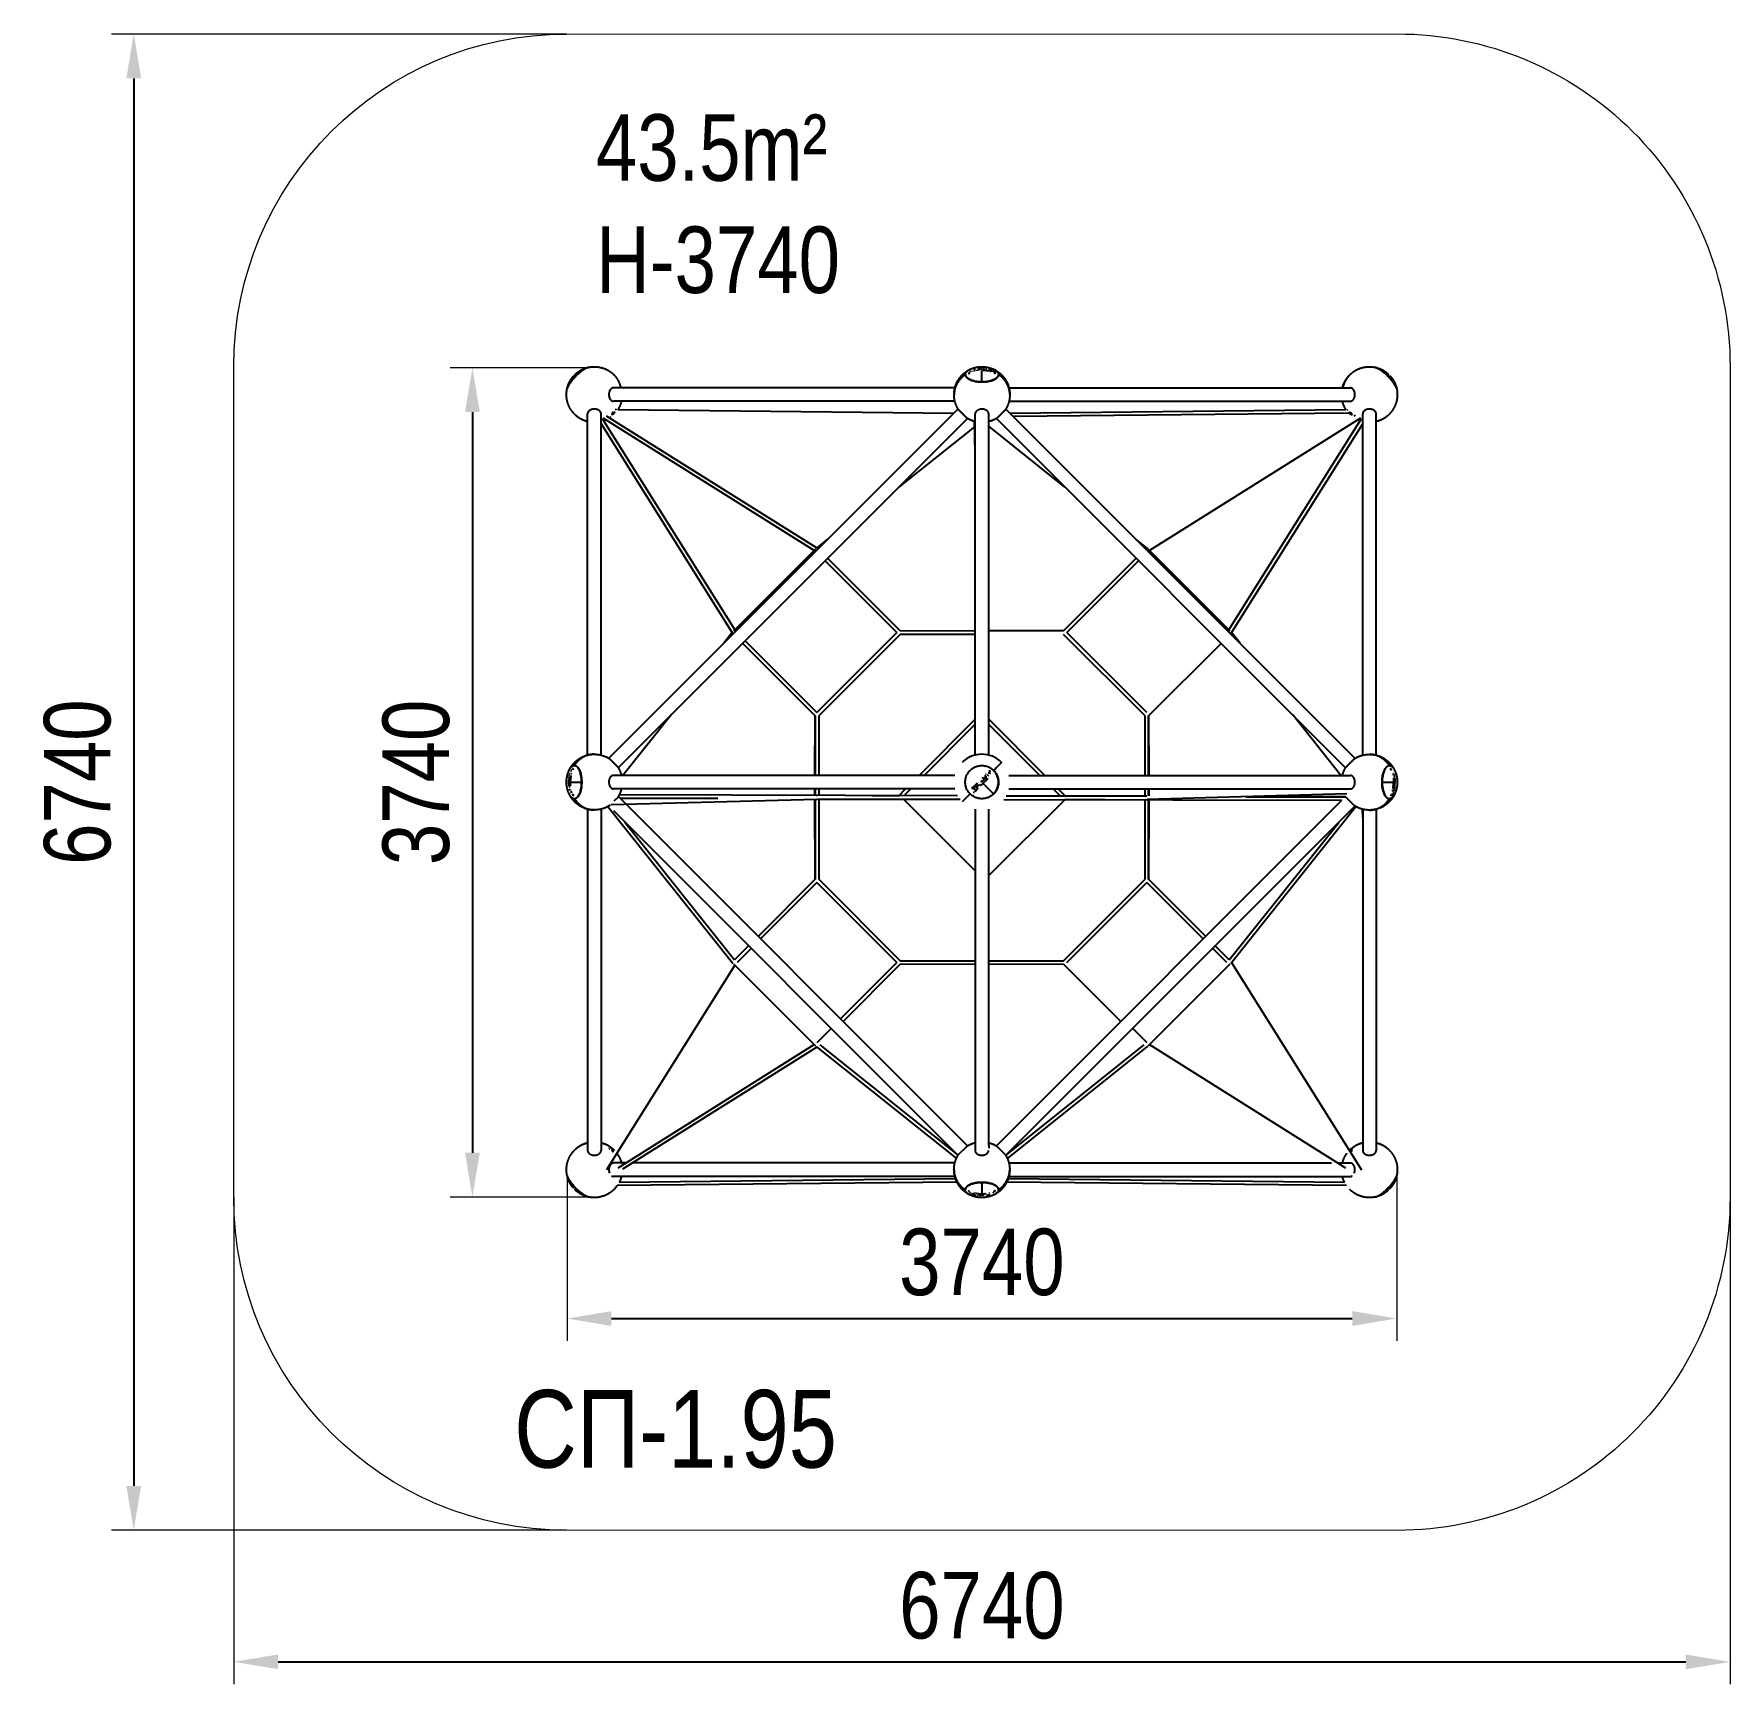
# Model space of a CAD drawing. Header units: millimetres. Extents: x -4144 to 3502, y -4111 to 3326.
import ezdxf

# ---------------------------------------------------------------- set-up
doc = ezdxf.new("R2010")
doc.units = ezdxf.units.MM
for name, color, linetype in [('DIKOM_АРТИКУЛ', 7, 'Continuous'), ('DIKOM_ЗОНА', 80, 'Continuous'), ('DIKOM_ОБЪЕКТ', 7, 'Continuous'), ('DIKOM_РАЗМЕР_ЗОНА', 7, 'Continuous'), ('DIKOM_РАЗМЕР_ОБЪЕКТА', 7, 'Continuous')]:
    doc.layers.add(name, color=color, linetype=linetype)
doc.styles.add('style1', font='arial.ttf', dxfattribs={"width": 0.8})
doc.dimstyles.new('1-50', dxfattribs={"dimtxt": 300, "dimasz": 200, "dimexe": 100, "dimexo": 0, "dimgap": 100, "dimtad": 1, "dimdec": 0, "dimtxsty": 'style1', "dimcen": 0, "dimclrd": 7, "dimclre": 7, "dimadec": 1, "dimazin": 2, "dimtfac": 1, "dimtdec": 0, "dimtmove": 0, "dimatfit": 3, "dimfxl": 0, "dimlwd": 25, "dimlwe": 18, "dimarcsym": 0})

msp = doc.modelspace()

# ---------------------------------------------------------------- texts
at = {"layer": 'DIKOM_АРТИКУЛ', "insert": (-1978.7, -2785.5), "char_height": 350, "width": 1759.407, "attachment_point": 1, "style": 'style1'}
msp.add_mtext('{\\fArial|b0|i0|c204|p34;СП-1.95}', dxfattribs=at)
at = {"layer": 'DIKOM_РАЗМЕР_ОБЪЕКТА', "char_height": 300, "attachment_point": 1, "style": 'style1'}
for s, insert, width in [('43.5m²', (-1610.6, 2964.5), 1387.898), ('H-3740', (-1609.6, 2458.7), 1359.587)]:
    msp.add_mtext(s, dxfattribs=dict(at, insert=insert, width=width))

# ---------------------------------------------------------------- blocks, each defined once
blk = doc.blocks.new('*D14')
at = {"layer": 'Defpoints', "color": 0, "transparency": 16777216}
for p in [(-1740.3, -1818.4), (1999.3, -1819.4), (1999.3, -2463.5)]:
    blk.add_point(p, dxfattribs=at)
at = {"layer": 'DIKOM_РАЗМЕР_ОБЪЕКТА', "color": 7, "lineweight": 18, "transparency": 16777216}
for p, q in [((-1740.3, -1818.4), (-1740.3, -2563.5)), ((1999.3, -1819.4), (1999.3, -2563.5))]:
    blk.add_line(p, q, dxfattribs=at)
at = {"layer": 'DIKOM_РАЗМЕР_ОБЪЕКТА', "color": 7, "lineweight": 25, "transparency": 16777216}
blk.add_line((-1540.3, -2463.5), (1799.3, -2463.5), dxfattribs=at)
at = {"layer": 'DIKOM_РАЗМЕР_ОБЪЕКТА', "color": 7, "transparency": 16777216}
for points in [[(-1540.3, -2430.2), (-1540.3, -2496.8), (-1740.3, -2463.5)], [(1799.3, -2430.2), (1799.3, -2496.8), (1999.3, -2463.5)]]:
    blk.add_solid(points, dxfattribs=at)
at = {"layer": 'DIKOM_РАЗМЕР_ОБЪЕКТА', "color": 0, "transparency": 16777216, "insert": (129.5, -2210.2), "char_height": 300, "attachment_point": 5, "style": 'style1'}
blk.add_mtext('3740', dxfattribs=at)
blk = doc.blocks.new('*D17')
at = {"layer": 'Defpoints', "color": 0, "transparency": 16777216}
for p in [(-3242.7, -1917.9), (3502.1, -1918.2), (3502, -4011.1)]:
    blk.add_point(p, dxfattribs=at)
at = {"layer": 'DIKOM_РАЗМЕР_ЗОНА', "color": 7, "lineweight": 18, "transparency": 16777216}
for p, q in [((-3242.7, -1917.9), (-3242.8, -4110.8)), ((3502.1, -1918.2), (3502, -4111.1))]:
    blk.add_line(p, q, dxfattribs=at)
at = {"layer": 'DIKOM_РАЗМЕР_ЗОНА', "color": 7, "lineweight": 25, "transparency": 16777216}
blk.add_line((-3042.8, -4010.9), (3302, -4011.1), dxfattribs=at)
at = {"layer": 'DIKOM_РАЗМЕР_ЗОНА', "color": 7, "transparency": 16777216}
for points in [[(-3042.8, -3977.5), (-3042.8, -4044.2), (-3242.8, -4010.8)], [(3302, -3977.8), (3302, -4044.5), (3502, -4011.1)]]:
    blk.add_solid(points, dxfattribs=at)
at = {"layer": 'DIKOM_РАЗМЕР_ЗОНА', "color": 0, "transparency": 16777216, "insert": (129.6, -3757.8), "char_height": 300, "attachment_point": 5, "rotation": 359.99763, "style": 'style1'}
blk.add_mtext('6740', dxfattribs=at)
blk = doc.blocks.new('*D19')
at = {"layer": 'Defpoints', "color": 0, "transparency": 16777216}
for p in [(-1648.7, 1822.1), (-2167, -1916), (-1641.9, -1916)]:
    blk.add_point(p, dxfattribs=at)
at = {"layer": 'DIKOM_РАЗМЕР_ОБЪЕКТА', "color": 7, "lineweight": 18, "transparency": 16777216}
for p, q in [((-1648.7, 1822.1), (-2267, 1822.1)), ((-1641.9, -1916), (-2267, -1916))]:
    blk.add_line(p, q, dxfattribs=at)
at = {"layer": 'DIKOM_РАЗМЕР_ОБЪЕКТА', "color": 7, "lineweight": 25, "transparency": 16777216}
blk.add_line((-2167, 1622.1), (-2167, -1716), dxfattribs=at)
at = {"layer": 'DIKOM_РАЗМЕР_ОБЪЕКТА', "color": 7, "transparency": 16777216}
for points in [[(-2200.3, 1622.1), (-2133.7, 1622.1), (-2167, 1822.1)], [(-2200.3, -1716), (-2133.7, -1716), (-2167, -1916)]]:
    blk.add_solid(points, dxfattribs=at)
at = {"layer": 'DIKOM_РАЗМЕР_ОБЪЕКТА', "color": 0, "transparency": 16777216, "insert": (-2420.3, -46.9), "char_height": 300, "attachment_point": 5, "rotation": 90, "style": 'style1'}
blk.add_mtext('3740', dxfattribs=at)
blk = doc.blocks.new('*D20')
at = {"layer": 'Defpoints', "color": 0, "transparency": 16777216}
for p in [(-1742.9, 3326.1), (-3693.5, -3417.9), (-1743.3, -3417.9)]:
    blk.add_point(p, dxfattribs=at)
at = {"layer": 'DIKOM_РАЗМЕР_ЗОНА', "color": 7, "lineweight": 18, "transparency": 16777216}
for p, q in [((-1742.9, 3326.1), (-3793.5, 3326.1)), ((-1743.3, -3417.9), (-3793.5, -3417.9))]:
    blk.add_line(p, q, dxfattribs=at)
at = {"layer": 'DIKOM_РАЗМЕР_ЗОНА', "color": 7, "lineweight": 25, "transparency": 16777216}
blk.add_line((-3693.5, 3126.1), (-3693.5, -3217.9), dxfattribs=at)
at = {"layer": 'DIKOM_РАЗМЕР_ЗОНА', "color": 7, "transparency": 16777216}
for points in [[(-3726.8, 3126.1), (-3660.2, 3126.1), (-3693.5, 3326.1)], [(-3726.8, -3217.9), (-3660.2, -3217.9), (-3693.5, -3417.9)]]:
    blk.add_solid(points, dxfattribs=at)
at = {"layer": 'DIKOM_РАЗМЕР_ЗОНА', "color": 0, "transparency": 16777216, "insert": (-3946.7, -45.9), "char_height": 300, "attachment_point": 5, "rotation": 90, "style": 'style1'}
blk.add_mtext('6740', dxfattribs=at)

# ---------------------------------------------------------------- dimensions: what is measured, and where the dimension line sits
at = {"layer": 'DIKOM_РАЗМЕР_ЗОНА'}
dim = msp.add_linear_dim(base=(-3693.5, -3417.9), p1=(-1742.9, 3326.1), p2=(-1743.3, -3417.9), angle=90, text='6740', dimstyle='1-50', dxfattribs=at)
dim.commit()
dim.dimension.update_dxf_attribs({"geometry": '*D20', "text_midpoint": (-3946.7, -45.9)})
dim = msp.add_aligned_dim(p1=(-3242.7, -1917.9), p2=(3502.1, -1918.2), distance=-2092.9, text='6740', dimstyle='1-50', dxfattribs=at)
dim.commit()
dim.dimension.update_dxf_attribs({"geometry": '*D17', "text_midpoint": (129.6, -3757.8)})
at = {"layer": 'DIKOM_РАЗМЕР_ОБЪЕКТА'}
dim = msp.add_linear_dim(base=(-2167, -1916), p1=(-1648.7, 1822.1), p2=(-1641.9, -1916), angle=90, text='3740', dimstyle='1-50', dxfattribs=at)
dim.commit()
dim.dimension.update_dxf_attribs({"geometry": '*D19', "text_midpoint": (-2420.3, -46.9)})
dim = msp.add_linear_dim(base=(1999.3, -2463.5), p1=(-1740.3, -1818.4), p2=(1999.3, -1819.4), dimstyle='1-50', dxfattribs=at)
dim.commit()
dim.dimension.update_dxf_attribs({"geometry": '*D14', "text_midpoint": (129.5, -2210.2)})

# ---------------------------------------------------------------- linework, layer by layer
at = {"layer": 'DIKOM_ЗОНА', "color": 3, "lineweight": 15}
msp.add_lwpolyline([(2002, -3418.2), (-1742.8, -3417.9, -0.414191), (-3242.7, -1917.9), (-3242.8, 1826.1, -0.41419), (-1742.9, 3326.1), (2001.9, 3326.5, -0.41424), (3502.1, 1826.5), (3502.1, -1918.2, -0.414234)], format="xyb", close=True, dxfattribs=at)
at = {"layer": 'DIKOM_ОБЪЕКТ'}
for p, q in [((-1712.1, 1784.1), (-1711.7, 1783.8)), ((-1711.9, 1783.9), (-1711.7, 1783.7)), ((-1710.9, 1785.4), (-1710.7, 1785.3)), ((-1710.6, 1782.9), (-1710.3, 1782.6)), ((-1709.8, 1785.2), (-1709.5, 1785)), ((-1706.5, 1790), (-1706.4, 1789.9)), ((-1706.3, 1786), (-1705.9, 1785.7)), ((-1705.6, 1789.1), (-1705.9, 1789.5)), ((-1704, 1787.6), (-1704.4, 1787.9)), ((-1701.8, 1793.2), (-1701.4, 1792.8)), ((-1700.6, 1784.2), (-1700.7, 1784.2)), ((-1699.4, 1794.6), (-1699.7, 1795)), ((-1699.4, 1792), (-1699.7, 1792.4)), ((-1699.5, 1795.4), (-1699.2, 1795.1)), ((-1698.9, 1794.9), (-1699.2, 1795.1)), ((-1698.9, 1796.8), (-1699, 1796.9)), ((-1697.7, 1798.1), (-1697.4, 1797.7)), ((-1696.5, 1796.6), (-1696.2, 1796.2)), ((55.1, 1791.1), (54.9, 1791.1)), ((59, 1780.2), (59.1, 1780.2)), ((70.2, 1795.9), (70, 1796.3)), ((71.2, 1797.5), (71.1, 1797.6)), ((71.2, 1797.6), (71.2, 1797.5)), ((71.3, 1797.6), (71.3, 1797.6)), ((71.3, 1797.6), (71.3, 1797.6)), ((71.3, 1796.8), (71.3, 1796.9)), ((71.4, 1797), (71.4, 1797)), ((71.8, 1796.9), (71.7, 1797)), ((71.8, 1797.4), (71.8, 1797.4)), ((71.8, 1796.4), (72.1, 1796)), ((71.9, 1798), (72, 1797.9)), ((71.9, 1798), (72, 1797.9)), ((71.9, 1797.9), (71.9, 1797.9)), ((72.3, 1798), (72.2, 1798.1)), ((72.4, 1798.1), (72.3, 1798.2)), ((72.3, 1798.1), (72.3, 1798.1)), ((72.3, 1797.3), (72.4, 1797.2)), ((73.7, 1798.5), (74, 1798.1)), ((76.5, 1806.8), (76.7, 1806.4)), ((76.5, 1799.4), (76.7, 1799)), ((79.8, 1804.1), (79.6, 1804.5)), ((94.7, 1805.5), (94.8, 1805.1)), ((95.6, 1813.6), (95.8, 1813.1)), ((95.6, 1813.5), (95.8, 1813)), ((95.6, 1809.6), (95.8, 1809.2)), ((95.6, 1806.2), (95.8, 1805.8)), ((96.9, 1813.4), (96.8, 1813.8)), ((97.2, 1813.9), (97.4, 1813.4)), ((108.1, 1808.3), (108.2, 1807.9)), ((115, 1816.6), (115, 1817.1)), ((115, 1813.1), (115, 1812.6)), ((115, 1809.8), (115, 1809.4)), ((117.5, 1816.9), (117.5, 1816.4)), ((117.5, 1809.5), (117.5, 1809)), ((120.6, 1813.1), (120.5, 1813.5)), ((129.8, 1758.1), (129.8, 1809.6)), ((135.7, 1809.9), (135.6, 1809.4)), ((136.6, 1810.2), (136.6, 1809.8)), ((136.6, 1810.1), (136.6, 1809.9)), ((139, 1810.9), (139, 1810.4)), ((139, 1809.7), (139, 1809.2)), ((144.9, 1817.8), (144.9, 1817.4)), ((144.9, 1813), (144.9, 1812.6)), ((157.6, 1807.2), (157.4, 1806.8)), ((160.2, 1815.1), (160.1, 1814.6)), ((160.2, 1810.5), (160.1, 1810.1)), ((160.2, 1806.9), (160.1, 1806.5)), ((160.8, 1806.5), (160.6, 1806.1)), ((165.3, 1805.4), (165.2, 1805)), ((167.1, 1805.6), (166.9, 1805.2)), ((169.9, 1811.6), (169.7, 1811.1)), ((169.7, 1809.9), (169.9, 1810.3)), ((171.5, 1812.2), (171.4, 1811.7)), ((171.5, 1809.8), (171.4, 1809.4)), ((171.4, 1807.1), (171.5, 1807.5)), ((171.4, 1803.3), (171.5, 1803.7)), ((178.8, 1808.4), (178.8, 1808.6)), ((180.1, 1806.8), (179.9, 1806.4)), ((184, 1806.5), (183.8, 1806)), ((184, 1802.9), (183.8, 1802.5)), ((185.2, 1798.5), (185, 1798.2)), ((190.4, 1798.2), (190.2, 1797.8)), ((204.8, 1791.3), (204.5, 1791.3)), ((1958.5, 1794.2), (1958.2, 1793.9)), ((1959.7, 1795.7), (1959.3, 1795.3)), ((1959.5, 1795.6), (1959.3, 1795.4)), ((1959.7, 1784.2), (1959.8, 1784.3)), ((1960.8, 1793.4), (1960.5, 1793.1)), ((1961, 1794.5), (1960.9, 1794.4)), ((1961.6, 1789.9), (1961.2, 1789.5)), ((1963.2, 1787.7), (1963.5, 1788)), ((1964.7, 1789.2), (1965, 1789.5)), ((1965.6, 1790.1), (1965.5, 1790)), ((1967.6, 1783), (1967.9, 1783.3)), ((1968.8, 1785.4), (1968.4, 1785)), ((1970.2, 1783), (1970.6, 1783.3)), ((1970.4, 1782.6), (1970.7, 1782.8)), ((1971, 1783.1), (1970.6, 1782.8)), ((1972.2, 1780.1), (1971.8, 1779.8)), ((1972.3, 1782.6), (1972.5, 1782.7)), ((1973.6, 1781.3), (1973.2, 1781)), ((8, 1731.3), (-1530.4, 1731.3)), ((251.7, 1731.3), (1789.6, 1731.3)), ((-1647.7, 76.1), (-1647.7, 1614)), ((-1586.9, 76.1), (-1586.9, 1614)), ((-1563.9, 1605.7), (-614.4, 1009.7)), ((21.4, 1635.5), (-1551.9, 62.6)), ((-1530.7, 1614.4), (-1533.7, 1617.4)), ((8, 1670.6), (-1530.4, 1670.6)), ((-1511.2, 1633.7), (3.7, 1617.8)), ((99.4, 76.2), (99.4, 1614)), ((160.2, 76), (160.2, 1614)), ((1811.1, 62.2), (238.2, 1635.5)), ((251.7, 1670.6), (1789.6, 1670.6)), ((256, 1617.7), (1770.4, 1633.7)), ((1783.5, 1617.7), (272, 1601.7)), ((1789.9, 1614.4), (1792.9, 1617.4)), ((1846.1, 75.7), (1846.1, 1614)), ((1906.9, 75.7), (1906.9, 1614)), ((-995.5, 628.6), (-1586.9, 1570.7)), ((-1581.9, 1593.2), (-983.9, 640.6)), ((-626.4, 998.1), (-1577.1, 1594.9)), ((64.4, 1592.6), (-1508.9, 19.6)), ((96.3, 1555.9), (-242.9, 1285.3)), ((99.4, 1439.4), (95.6, 1580.1)), ((503.4, 1284.3), (160.2, 1558.1)), ((1768.1, 19.2), (195.2, 1592.6)), ((1836.3, 1594.9), (885.6, 998.1)), ((1243.1, 640.6), (1841.1, 1593.2)), ((1846.1, 1570.7), (1254.7, 628.6)), ((-620.5, 1004), (-989.8, 634.7)), ((-616.3, 1007.5), (-616.6, 1007.9)), ((-565.7, 1048.6), (-615.9, 1008.5)), ((875.1, 1008.5), (825.4, 1048.1)), ((875.4, 1007.5), (875.8, 1007.9)), ((1249, 634.7), (879.7, 1004)), ((-253.6, 628), (-576.9, 951.4)), ((-238.8, 636.1), (-565.5, 962.8)), ((824.7, 962.9), (498, 636.1)), ((836.2, 951.4), (512.8, 628)), ((-995.5, 628.6), (-1033.9, 580.5)), ((-993.4, 630.4), (-993.7, 630.8)), ((-253.6, 628), (-613.9, 267.8)), ((-238.8, 619.9), (-605.8, 252.9)), ((-238.8, 636.2), (99.4, 637.5)), ((99.4, 619.9), (-238.8, 619.9)), ((160.2, 637.5), (498, 636.2)), ((498, 636.1), (160.2, 636.1)), ((865, 253), (498, 619.9)), ((873.1, 267.8), (512.8, 628)), ((1252.6, 630.4), (1252.9, 630.8)), ((1293.6, 579.8), (1253.5, 630.1)), ((-948.7, 579.7), (-622, 253)), ((-937.3, 591.2), (-613.9, 267.8)), ((881.2, 253), (1207.9, 579.7)), ((-1270.1, 258.4), (-1488.5, -15.4)), ((-623, -15.4), (-622, 253)), ((-622, 253), (-622, -15.4)), ((-605.8, 253), (-605.8, -15.4)), ((-153.5, -15.4), (99.4, 237.6)), ((160.2, 237.2), (413.2, -15.8)), ((865, -15.8), (865, 253)), ((881.2, -15.8), (881.2, 253)), ((881.2, 253), (882.2, -15.8)), ((1748.1, -15.8), (1530.4, 257)), ((-130.6, -15.4), (99.4, 214.7)), ((160.2, 214.2), (390.3, -15.8)), ((-1724.8, 3.2), (-1725, 3.2)), ((-1723.2, 4.6), (-1722.8, 4.4)), ((-1722.8, 8.5), (-1722.4, 8.3)), ((-1719.2, 8.5), (-1718.8, 8.3)), ((-1714.9, 9.7), (-1714.5, 9.5)), ((-1714.5, 14.8), (-1714.2, 14.6)), ((-1707.6, 29.2), (-1707.6, 29)), ((182.6, 7.2), (182.5, 7.1)), ((1955.8, 24.6), (1955.8, 24.6)), ((1966.7, 28.6), (1966.7, 28.7)), ((1971.5, 13.4), (1971.8, 13.6)), ((1972, 11.8), (1971.6, 11.5)), ((1972.4, 12.3), (1972.4, 12.4)), ((1972.5, 12.2), (1972.6, 12.2)), ((1972.5, 11.9), (1972.5, 11.9)), ((1972.8, 11.3), (1972.8, 11.2)), ((1972.9, 11.8), (1973, 11.9)), ((1973.2, 12.5), (1973.1, 12.4)), ((1973.1, 12.5), (1973.2, 12.5)), ((1973.2, 12.4), (1973.1, 12.3)), ((1973.2, 12.3), (1973.1, 12.3)), ((1973.4, 11.7), (1973.5, 11.8)), ((1973.5, 11.7), (1973.5, 11.7)), ((1973.5, 11.7), (1973.5, 11.6)), ((1973.6, 11.3), (1973.7, 11.4)), ((1973.6, 11.3), (1973.7, 11.3)), ((1973.7, 11.2), (1973.7, 11.3)), ((1974, 9.9), (1973.7, 9.7)), ((1975, 7.1), (1974.6, 6.9)), ((1979.7, 3.9), (1980.1, 4.1)), ((1982.4, 7.1), (1982, 6.9)), ((-1734.2, -30.6), (-1733.8, -30.7)), ((-1733.8, -45.8), (-1674.5, -45.8)), ((-1733, -60.6), (-1733.5, -60.6)), ((-1733.3, -58.1), (-1732.8, -58)), ((-1731.5, -15.3), (-1731, -15.5)), ((-1729.5, -55), (-1729.9, -55)), ((-1729.4, -30.6), (-1729, -30.7)), ((-1729.4, -60.6), (-1729, -60.6)), ((-1728.6, -4), (-1728.1, -4.2)), ((-1728, -5.7), (-1727.5, -5.9)), ((-1727.2, -36.6), (-1726.8, -36.6)), ((-1726.9, -15.3), (-1726.5, -15.5)), ((-1726.3, -5.9), (-1726.7, -5.7)), ((-1726.6, -39), (-1726.2, -39)), ((-1726.4, -39), (-1726.2, -39)), ((-1726.3, -39.9), (-1725.8, -39.9)), ((-1726.2, -4), (-1725.8, -4.2)), ((-1726.2, -60.6), (-1725.8, -60.6)), ((-1726, -36.6), (-1725.6, -36.6)), ((-1725.8, -58.1), (-1725.4, -58)), ((-1724.7, -67.4), (-1724.3, -67.3)), ((-1723.4, -4.2), (-1723.9, -4)), ((-1723.6, -18), (-1723.1, -18.1)), ((-1723.3, -15.3), (-1722.9, -15.5)), ((-1722.9, -14.8), (-1722.5, -14.9)), ((-1722, -8.5), (-1721.6, -8.6)), ((-1721.8, -10.2), (-1721.4, -10.4)), ((-1719.7, -4.2), (-1720.1, -4)), ((7.8, -15.4), (-1530.4, -15.4)), ((7.8, -76.1), (-1530.4, -76.1)), ((-623.4, -107.6), (-623.3, -76.1)), ((-622, -76.1), (-622, -107.5)), ((-605.8, -76.1), (-605.8, -107.3)), ((-245.5, -107.3), (-214.3, -76.1)), ((-222.6, -107.3), (-191.4, -76.1)), ((94.1, -81.3), (100.7, -74.7)), ((96, -62.7), (96.1, -62.7)), ((98.8, -63.2), (98.9, -63.1)), ((100, -62.1), (100.1, -62.1)), ((105.5, -69.9), (105.6, -69.8)), ((114.3, -61), (105.6, -69.8)), ((110.6, -75), (110.6, -74.8)), ((110.8, -75.9), (110.7, -76)), ((112.2, -49.2), (112.1, -49.2)), ((114.8, -48.3), (114.8, -48.3)), ((123.5, -39.6), (127.5, -43.6)), ((124, -61.1), (124, -61)), ((124.4, -62.2), (124.3, -62.2)), ((125.1, -58.6), (125.1, -58.6)), ((131.9, -26.6), (131.8, -26.6)), ((182.5, -98.6), (135.4, -51.5)), ((140.2, -43.3), (140.2, -43.3)), ((140.3, -35), (140.3, -35.1)), ((141.9, -45), (141.9, -45)), ((142.9, -15.8), (143, -15.6)), ((143.1, -16.2), (143, -16.3)), ((144.4, -39.1), (144.3, -39.1)), ((151, -24.3), (145, -30.4)), ((150.8, -7.9), (150.8, -8.1)), ((151.8, -11.2), (151.7, -11.4)), ((153.3, -30.2), (153.2, -30.2)), ((154, -13.6), (154.1, -13.5)), ((155.3, -12.3), (155.1, -12.4)), ((159, -16.3), (156, -19.3)), ((156.5, -29.6), (156.4, -29.7)), ((157, -29.7), (156.9, -29.8)), ((158.4, -5.2), (158, -4.9)), ((159, -16.3), (159.1, -16.2)), ((161.3, -6.2), (161.1, -6.3)), ((161.8, -1.2), (161.6, -1.3)), ((164.6, -21.9), (164.8, -21.8)), ((172, -11.4), (171.9, -11.6)), ((251.5, -15.8), (1789.6, -15.8)), ((1933.7, -46.2), (1989.4, -46.2)), ((1981.1, -11.1), (1980.7, -11.2)), ((1981.8, -12), (1981.4, -12.2)), ((1982.8, -73.9), (1982.3, -73.8)), ((1983.9, -24.5), (1983.5, -24.6)), ((1985, -33.9), (1984.6, -33.9)), ((1985.2, -12), (1984.8, -12.2)), ((1985.2, -55.4), (1984.8, -55.3)), ((1985.4, -31.3), (1985, -31.4)), ((1985.4, -52), (1985, -52)), ((1985.8, -53), (1985.4, -52.9)), ((1985.6, -53), (1985.4, -53)), ((1986.4, -55.4), (1986, -55.3)), ((1988.6, -31.3), (1988.2, -31.4)), ((1988.6, -61.3), (1988.2, -61.2)), ((1989.1, -12), (1988.6, -12.2)), ((1989.1, -12), (1988.7, -12.1)), ((1988.7, -36.9), (1989.1, -36.9)), ((1988.9, -13.3), (1989.4, -13.2)), ((1989.4, -13.6), (1989, -13.7)), ((1992.5, -33.9), (1992, -33.9)), ((1992.2, -31.4), (1992.7, -31.3)), ((1993.4, -61.3), (1992.9, -61.2)), ((-1730.2, -78.3), (-1729.8, -78.2)), ((-1729.8, -78.6), (-1730.2, -78.8)), ((-1729.9, -79.9), (-1729.4, -79.8)), ((-1729.9, -79.9), (-1729.5, -79.8)), ((-1726, -79.9), (-1725.6, -79.8)), ((-1723.2, -99.1), (-1722.8, -98.8)), ((-1722.6, -79.9), (-1722.2, -79.8)), ((-1721.9, -80.9), (-1721.5, -80.7)), ((-1720.5, -95.8), (-1720.9, -96)), ((-1715.8, -99.1), (-1715.4, -98.8)), ((-1714.8, -101.8), (-1714.5, -101.6)), ((-1714.5, -103.2), (-1714.5, -103.2)), ((-1714.4, -103.2), (-1714.5, -103.3)), ((-1714.4, -103.3), (-1714.5, -103.3)), ((-1714.4, -103.6), (-1714.3, -103.6)), ((-1714.3, -103.7), (-1714.3, -103.6)), ((-1714.2, -103.7), (-1714.3, -103.7)), ((-1714, -104.3), (-1713.9, -104.2)), ((-1714, -104.3), (-1713.9, -104.3)), ((-1714, -104.4), (-1713.9, -104.4)), ((-1713.9, -104.4), (-1714, -104.5)), ((-1713.7, -103.8), (-1713.8, -103.8)), ((-1713.6, -103.2), (-1713.6, -103.2)), ((-1713.3, -103.8), (-1713.4, -103.8)), ((-1713.4, -104.1), (-1713.4, -104.2)), ((-1713.2, -104.3), (-1713.3, -104.3)), ((-1712.8, -103.7), (-1712.4, -103.5)), ((-1712.3, -105.3), (-1712.6, -105.6)), ((-1707.5, -120.5), (-1707.5, -120.7)), ((-1696.6, -116.5), (-1696.6, -116.5)), ((-614, -123.5), (-1541.8, -148.7)), ((-1508.9, -111.2), (64, -1684.5)), ((20.2, -107.3), (-1505.7, -103.3)), ((-1060.9, -119.5), (-1500.7, -119.5)), ((-1113.9, -120.9), (-1500.4, -119.7)), ((-622, -483.8), (-623.4, -123.8)), ((-622, -123.7), (-622, -483.8)), ((31, -123.5), (-613.7, -123.5)), ((-605.8, -103.4), (-245.5, -107.3)), ((-605.8, -123.5), (-605.8, -483.8)), ((99, -445.1), (-222.6, -123.5)), ((76.6, -98.7), (40.8, -134.5)), ((76.8, -98.6), (76.6, -98.7)), ((85.8, -77.3), (86, -77.1)), ((93.1, -90.8), (92.9, -91)), ((92.9, -91), (93, -91)), ((93.4, -92), (93.3, -92)), ((94, -91.3), (94, -91.4)), ((94.1, -91.4), (94.1, -91.4)), ((94.2, -92.7), (94.2, -92.6)), ((94.8, -93.1), (94.7, -93.1)), ((95.3, -92.7), (95.3, -92.6)), ((95.3, -92.6), (95.3, -92.6)), ((96, -93.3), (96, -93.3)), ((96.1, -87.6), (96.3, -87.4)), ((504.7, -123.5), (159.8, -468.4)), ((194.8, -1684.5), (1752.1, -127.6)), ((228.2, -123.5), (1752.1, -127.6)), ((239, -107.3), (872.9, -107.3)), ((251.3, -76.6), (1789.6, -76.6)), ((451, -76.6), (481.8, -107.3)), ((473.9, -76.6), (504.7, -107.3)), ((865, -127.5), (504.6, -123.6)), ((865, -107.3), (865, -76.6)), ((865, -483.8), (865, -123.5)), ((1774.5, -99), (873.4, -123.5)), ((881.2, -107.1), (881.2, -76.6)), ((881.2, -483.8), (881.2, -123.3)), ((882.6, -123.3), (881.2, -483.8)), ((882.5, -76.6), (882.6, -107.1)), ((1320.1, -111.4), (1769.2, -111.4)), ((1373.1, -109.9), (1769, -111.1)), ((1966.8, -121.1), (1966.8, -120.9)), ((1973.7, -106.8), (1973.4, -106.5)), ((1974.1, -101.6), (1973.7, -101.4)), ((1978.4, -100.4), (1978, -100.2)), ((1978.8, -87.8), (1979.3, -87.9)), ((1981, -81.7), (1980.5, -81.6)), ((1981.2, -83.5), (1980.8, -83.3)), ((1982, -100.4), (1981.6, -100.2)), ((1982.1, -77.1), (1981.7, -77)), ((1982.4, -96.5), (1982, -96.3)), ((1982.5, -76.6), (1982.1, -76.5)), ((1982.6, -87.8), (1983, -87.9)), ((1984, -95.1), (1984.2, -95.1)), ((1985.4, -87.9), (1984.9, -87.8)), ((1985.5, -86.1), (1985.9, -86.2)), ((1986.1, -76.6), (1985.6, -76.5)), ((1987.2, -86.2), (1986.7, -86.1)), ((1987.7, -87.9), (1987.3, -87.8)), ((1990.7, -76.6), (1990.2, -76.5)), ((-1647.7, -167.6), (-1647.7, -1706)), ((-1586.6, -167.5), (-1586.9, -197.4)), ((-1586.9, -167.6), (-1586.9, -1706)), ((-1556.8, -155.8), (-994.3, -860.9)), ((-1531.7, -174.4), (21, -1727.5)), ((-1480.4, -225.7), (-984.9, -846.7)), ((99, -167.5), (99, -1706)), ((159.8, -167.6), (159.8, -1683.6)), ((237.8, -1727.5), (1811.1, -154.6)), ((1244.1, -846.7), (1738, -227.6)), ((1254.7, -859.4), (1815.8, -156.1)), ((1846.1, -205.1), (1845.7, -167.9)), ((1846.1, -168), (1846.1, -1706)), ((1906.9, -168), (1906.9, -1706)), ((-622, -483.8), (-879.2, -741.1)), ((-613.9, -498.6), (-867.8, -752.5)), ((-613.9, -498.6), (-253.6, -858.9)), ((-605.8, -483.8), (-238.8, -850.8)), ((498, -850.8), (865, -483.8)), ((512.8, -858.9), (873.1, -498.6)), ((1127, -752.5), (873.1, -498.6)), ((1138.5, -741.1), (881.2, -483.8)), ((-922.2, -784), (-984.9, -846.7)), ((-910.7, -795.5), (-973.8, -858.6)), ((1233, -858.6), (1170, -795.5)), ((1244.1, -846.7), (1181.4, -784.1)), ((-983.9, -871.4), (-1562.4, -1792.9)), ((-993.4, -861.3), (-993.7, -861.6)), ((-989.8, -865.5), (-620.5, -1234.8)), ((-507.5, -1112.8), (-253.6, -858.9)), ((-496.1, -1124.3), (-238.8, -867)), ((-238.8, -850.8), (99, -850.8)), ((99, -868.3), (-238.8, -867)), ((159.8, -850.8), (498, -850.8)), ((498, -867), (159.8, -868.3)), ((498, -867), (755.2, -1124.2)), ((879.7, -1234.8), (1249, -865.5)), ((1252.6, -861.3), (1252.9, -861.6)), ((1254.7, -859.4), (1840.7, -1792.9)), ((-613.6, -1218.8), (-550.5, -1155.8)), ((809.6, -1155.7), (872.8, -1218.8)), ((-1510, -1783.6), (-626.4, -1228.9)), ((-614.4, -1240.5), (-1490.7, -1790.6)), ((-615.9, -1239.3), (14.5, -1742.2)), ((-601.7, -1229.9), (17.4, -1723.8)), ((239.8, -1725.4), (860.9, -1229.9)), ((244.4, -1742.5), (875.1, -1239.3)), ((875.4, -1238.4), (875.8, -1238.7)), ((885.6, -1228.9), (1769.1, -1783.6)), ((159.8, -1670.2), (160.4, -1695.1)), ((-1530.7, -1706.3), (-1533.7, -1709.3)), ((21, -1727.5), (64, -1684.5)), ((194.8, -1684.5), (237.8, -1727.5)), ((1789.9, -1706.3), (1792.9, -1709.3)), ((-1476.4, -1762.5), (-1530.4, -1762.5)), ((7.5, -1823.3), (-1530.4, -1823.3)), ((-1505.3, -1848.3), (10.1, -1832.3)), ((7.5, -1762.5), (-1445.9, -1762.5)), ((248.6, -1832.3), (1764.4, -1848.3)), ((251.2, -1762.5), (1705.1, -1762.5)), ((251.2, -1823.3), (1789.6, -1823.3)), ((1735.5, -1762.5), (1789.6, -1762.5)), ((-1714.4, -1873.2), (-1714.1, -1872.9)), ((-1713.2, -1874.5), (-1713.3, -1874.6)), ((-1713, -1872), (-1712.6, -1871.7)), ((-1711.8, -1875.1), (-1711.4, -1874.7)), ((-1711.2, -1874.5), (-1711.5, -1874.7)), ((-1711, -1874.9), (-1711.4, -1875.3)), ((-1709.6, -1877.3), (-1709.2, -1877)), ((-1708.4, -1874.9), (-1708.7, -1875.3)), ((-1706.4, -1882.1), (-1706.3, -1881.9)), ((-1705.5, -1881.1), (-1705.8, -1881.5)), ((-1704, -1879.6), (-1704.3, -1880)), ((-1702.4, -1881.8), (-1702, -1881.5)), ((-1701.8, -1886.4), (-1701.7, -1886.3)), ((-1701.6, -1885.3), (-1701.3, -1885.1)), ((-1700.5, -1876.2), (-1700.6, -1876.2)), ((-1700.5, -1887.6), (-1700.1, -1887.3)), ((-1700.3, -1887.5), (-1700.1, -1887.3)), ((-1699.3, -1886.2), (-1699, -1885.8)), ((16.7, -1848.4), (-1514.5, -1864.6)), ((54.4, -1883.2), (54.6, -1883.2)), ((68.8, -1890.1), (69, -1889.7)), ((73.9, -1890.5), (74.2, -1890.1)), ((75.1, -1894.8), (75.4, -1894.4)), ((75.1, -1898.4), (75.4, -1898)), ((79.1, -1898.8), (79.3, -1898.3)), ((80.4, -1900.4), (80.4, -1900.5)), ((87.8, -1895.2), (87.6, -1895.6)), ((87.8, -1899), (87.6, -1899.4)), ((87.6, -1901.8), (87.8, -1901.3)), ((87.6, -1904.1), (87.8, -1903.7)), ((89.5, -1901.8), (89.3, -1902.3)), ((89.3, -1903.5), (89.5, -1903.1)), ((92.1, -1897.5), (92.3, -1897.1)), ((93.8, -1897.3), (94, -1896.9)), ((98.4, -1898.5), (98.6, -1898)), ((99, -1898.9), (99.1, -1898.4)), ((99, -1902.5), (99.1, -1902)), ((99, -1907), (99.1, -1906.6)), ((101.6, -1899.1), (101.7, -1898.7)), ((114.3, -1905), (114.3, -1904.5)), ((114.3, -1909.8), (114.3, -1909.3)), ((120.2, -1901.6), (120.2, -1901.2)), ((120.2, -1902.8), (120.2, -1902.4)), ((122.6, -1902.2), (122.6, -1901.7)), ((122.6, -1902), (122.6, -1901.8)), ((123.5, -1901.8), (123.5, -1901.4)), ((129.4, -1850), (129.4, -1901.5)), ((138.6, -1905), (138.7, -1905.5)), ((141.7, -1901.4), (141.7, -1901)), ((141.7, -1908.8), (141.7, -1908.4)), ((144.2, -1901.8), (144.2, -1901.3)), ((144.2, -1905), (144.2, -1904.6)), ((144.2, -1908.6), (144.2, -1909.1)), ((151, -1900.3), (151, -1899.8)), ((162, -1905.8), (161.8, -1905.4)), ((162.2, -1905.3), (162.4, -1905.8)), ((163.5, -1898.2), (163.4, -1897.8)), ((163.5, -1901.6), (163.4, -1901.1)), ((163.5, -1905.4), (163.4, -1905)), ((163.6, -1905.5), (163.4, -1905.1)), ((164.5, -1897.5), (164.3, -1897.1)), ((179.4, -1896), (179.6, -1896.4)), ((182.7, -1891.3), (182.5, -1890.9)), ((182.7, -1898.8), (182.5, -1898.4)), ((185.4, -1890.4), (185.2, -1890)), ((186.8, -1889.2), (186.8, -1889.1)), ((186.8, -1890), (186.8, -1890.1)), ((186.9, -1890), (186.9, -1890.1)), ((186.9, -1890), (187, -1890.1)), ((187.3, -1888.4), (187.1, -1888)), ((187.3, -1889.9), (187.2, -1889.8)), ((187.3, -1889.9), (187.2, -1889.8)), ((187.3, -1889.8), (187.3, -1889.9)), ((187.4, -1888.8), (187.5, -1888.9)), ((187.4, -1889.3), (187.4, -1889.4)), ((187.8, -1888.9), (187.8, -1889)), ((187.9, -1888.7), (187.9, -1888.8)), ((187.9, -1889.6), (187.9, -1889.5)), ((187.9, -1889.6), (187.9, -1889.5)), ((188, -1889.6), (188, -1889.5)), ((188, -1889.5), (188.1, -1889.5)), ((189, -1887.8), (189.2, -1888.2)), ((200.2, -1872.2), (200.1, -1872.2)), ((204.1, -1883.1), (204.3, -1883.1)), ((1773.6, -1864.6), (242, -1848.5)), ((1955.6, -1888.5), (1955.4, -1888.2)), ((1956.9, -1890), (1956.5, -1889.6)), ((1958.1, -1886.8), (1958.4, -1887.1)), ((1958.1, -1888.7), (1958.2, -1888.8)), ((1958.7, -1887.4), (1958.3, -1887)), ((1958.6, -1883.9), (1958.9, -1884.3)), ((1958.6, -1886.6), (1958.9, -1887)), ((1959.8, -1876.1), (1959.9, -1876.2)), ((1960.9, -1885.1), (1960.6, -1884.8)), ((1963.2, -1879.5), (1963.6, -1879.9)), ((1964.7, -1881.1), (1965.1, -1881.4)), ((1965.5, -1878), (1965.1, -1877.6)), ((1965.7, -1882), (1965.6, -1881.9)), ((1968.9, -1877.1), (1968.7, -1876.9)), ((1969.8, -1874.8), (1969.5, -1874.5)), ((1970.1, -1877.4), (1969.9, -1877.3)), ((1971.3, -1876), (1970.9, -1875.7)), ((1971.1, -1875.8), (1970.9, -1875.7))]:
    msp.add_line(p, q, dxfattribs=at)
for centre, radius, start, end in [((-1617.3, 1700.9), 126.1, 129.87532, 135.00415), ((71.9, 1797.2), 0.142, 284.99121, 340.20978), ((62672.3, 38860.1), 72748.6, 210.627408, 210.627476), ((144.6, 1640.8), 173.1, 114.65568, 114.68071), ((129.5, 1673), 136.8, 114.6793, 114.70669), ((97, 1813.4), 0.0907, 178.32569, 219.08555), ((197.9, 453259.1), 451445.2, 269.991363, 269.993123), ((128.6, 1621), 188.6, 87.86752, 89.642), ((129.8, 1671), 140.2, 83.81338, 86.23813), ((1880.6, 1705.1), 118.6, 45.00412, 47.77999), ((129.8, 1700.9), 125.6, 0.2746, 0.33706), ((-1617.3, -45.8), 125.6, 90.2746, 90.33706), ((129.6, -45.7), 125.6, 45, 135), ((129.6, -45.7), 74.7, 315, 45), ((39075.8, -62656.5), 72827.5, 120.627408, 120.627476), ((1973.5, 11.2), 0.174, 17.48782, 57.16649), ((1816.3, -61), 173.1, 24.65568, 24.68071), ((-453175.3, 22.3), 451445, 359.991363, 359.993123), ((-1589.5, -45.8), 140.7, 179.99158, 183.77882), ((-1537.3, -46.9), 188.6, 177.86752, 179.642), ((203856.6, -1379836.4), 1395006, 98.4745257, 98.4745437), ((98.3, -60.6), 0.304, 135.1659, 224.8245), ((-42020.1, 42061.4), 59569.2, 314.997779, 315.00816), ((109.9, -75.6), 0.943, 315.17069, 44.82931), ((-141769.2, 141859.7), 200679.9, 314.998658, 315.002617), ((138.9, -46.7), 0.943, 315.1691, 44.8309), ((147.6, -13.4), 1.8, 45.3668, 135.01506), ((156.9, -29.2), 0.539, 225.36166, 315.0229), ((-203437, 1378668.2), 1393917.8, 278.4745257, 278.4745437), ((1796.2, -45), 189.4, 357.86752, 359.642), ((1848.8, -46.2), 140.1, 359.99158, 3.77882), ((1989, -13.4), 0.0907, 88.32569, 129.08555), ((1854.8, -45.9), 138, 8.92955, 13.50032), ((453434.6, -114.2), 451445.2, 179.991363, 179.993123), ((-1594.9, -47), 134.8, 197.16372, 201.25817), ((-1557.1, -31), 173.1, 204.65568, 204.68071), ((-38824.1, 62577.2), 72842.2, 300.627408, 300.627476), ((-1713.8, -104.3), 0.133, 167.34773, 211.70985), ((-613.8, -112.4), 5.13, 99.93113, 106.69371), ((-613.9, -112.3), 4.99, 90.00506, 97.75409), ((129.6, -45.7), 58.4, 231.96589, 232.03009), ((-1153.3, 1155.9), 1764, 315.00001, 315.00224), ((94, -91.5), 0.0792, 121.41444, 231.59563), ((-3758.5, 2938.4), 4901.3, 321.81541, 321.81593), ((4132.8, -3026.9), 4991.3, 143.99307, 143.9936), ((-910, 912.7), 1421.7, 314.9974, 314.9998), ((873.2, -120), 3.51, 279.20268, 285.42549), ((1876.5, -46.2), 125.6, 270.2746, 270.33706), ((-1516.9, -1692.6), 23.7, 224.73763, 234.49445), ((-1548.3, -1724), 24.9, 37.83455, 45.10317), ((1807.5, -1724), 24.9, 134.87706, 142.17834), ((1879.3, -1795.7), 128.7, 125.49027, 134.99225), ((1776.1, -1692.7), 23.7, 305.50521, 315.24335), ((129.4, -1792.9), 125.6, 180.2746, 180.33706), ((-1621.4, -1797.1), 118.6, 225.00412, 227.77999), ((-1615.5, -1791.1), 128.4, 228.64271, 228.67505), ((-1610.5, -1799.8), 115.8, 314.82691, 325.97206), ((61.3, -453350.8), 451445, 89.991363, 89.993123), ((130.6, -1712.9), 188.6, 267.86752, 269.642), ((129.4, -1765.1), 140.7, 269.99158, 273.77882), ((1379833.3, 203668.1), 1394918.3, 188.4745257, 188.4745437), ((114.6, -1732.7), 173.1, 294.65568, 294.68071), ((-62493.6, -38999.7), 72842.2, 30.627408, 30.627476), ((130.2, -1766.8), 135.6, 294.86027, 294.8886), ((187.9, -1889.4), 0.133, 257.34773, 301.70985), ((186.2, -1872.3), 14, 0.12192, 0.2746), ((1874.7, -1791.1), 128.4, 318.64271, 318.67505)]:
    msp.add_arc(centre, radius, start, end, dxfattribs=at)
for points, weights, degree in [([(-1740.4, 1725.7), (-1736.6, 1748.3), (-1700.7, 1784.2)], [0.890165042945, 0.78033032985, 0.999999024161], 2), ([(-1705.4, 1788.9), (-1705.5, 1789), (-1705.6, 1789.1)], [0.999872771905, 0.999892772033, 1], 2), ([(-1648.7, 1822.1), (-1671.2, 1813.7), (-1700.7, 1784.2)], [0.86513754622, 0.812365281698, 1], 2), ([(54.9, 1791.1), (3.8, 1757.1), (4.2, 1700)], [1, 0.867947691278, 0.947012906758], 2), ([(54.9, 1791.1), (54.8, 1803.2), (72.2, 1812.5)], [1, 0.869570988272, 0.855305315114], 2), ([(55.1, 1791.3), (55.1, 1804.1), (74.3, 1813.6)], [1, 0.862568507018, 0.854108352736], 2), ([(55.1, 1791.3), (55.1, 1758.1), (129.8, 1758.1)], [1, 0.707106781187, 1], 2), ([(71.4, 1797.8), (71.3, 1797.7), (71.1, 1797.6)], [1, 0.999999063925, 1], 2), ([(129.8, 1758.1), (204.5, 1758.1), (204.5, 1791.3)], [1, 0.707106781187, 1], 2), ([(180.1, 1807.9), (179.5, 1808.2), (178.8, 1808.4)], [1, 0.999982409282, 1], 2), ([(179.9, 1806.4), (179.4, 1806.6), (178.8, 1806.8)], [0.999999999004, 0.999984938002, 0.999995682322], 2), ([(185.3, 1813.6), (204.5, 1804.1), (204.5, 1791.3)], [0.854108336212, 0.862568372805, 1], 2), ([(255.4, 1701.7), (255, 1757.8), (204.8, 1791.3)], [0.943874998683, 0.869314498291, 1], 2), ([(1901.5, 1824), (1901.3, 1824), (1901.1, 1824.1)], [0.887912568433, 0.889020929, 0.890165043134], 2), ([(1901.3, 1824), (1923.9, 1820.2), (1959.8, 1784.3)], [0.890165042945, 0.78033032985, 0.999999024161], 2), ([(1997.8, 1732), (1989.5, 1754.6), (1959.8, 1784.3)], [0.865803354578, 0.811198158438, 1], 2), ([(1965.6, 1790.1), (1965.6, 1790.1), (1965.6, 1790.1)], [1, 0.999898374175, 0.999847561263], 2), ([(-1533.7, 1617.4), (-1535.2, 1618.8), (-1537, 1620.7)], [1, 0.998823836935, 0.999999995509], 2), ([(-1529.1, 1612.7), (-1529.6, 1613.2), (-1530.7, 1614.4)], [1, 0.998373558345, 1], 2), ([(1788.2, 1612.7), (1788.8, 1613.2), (1789.9, 1614.4)], [1, 0.998373558345, 1], 2), ([(1792.9, 1617.3), (1794.4, 1618.8), (1796.2, 1620.6)], [1, 0.998823836935, 0.999999995509], 2), ([(-616.3, 1007.5), (-616.3, 1008.2), (-615.9, 1008.5)], [0.892309494957, 0.928890632897, 1], 2), ([(875.4, 1007.5), (875.5, 1008.2), (875.1, 1008.5)], [0.892301565338, 0.928882925386, 1], 2), ([(-993.4, 630.4), (-994, 630.4), (-994.3, 630.1)], [0.892301565338, 0.928882925386, 1], 2), ([(1252.6, 630.4), (1253.2, 630.4), (1253.5, 630.1)], [0.892309494957, 0.928890632897, 1], 2), ([(-1618.1, 79.8), (-1674.2, 79.5), (-1707.6, 29.2)], [0.943874998683, 0.869314498291, 1], 2), ([(1966.7, 28.7), (1932.6, 79.8), (1875.6, 79.4)], [1, 0.867947691278, 0.947012906758], 2), ([(-1731, 7.5), (-1721.3, 29.1), (-1707.6, 29.2)], [0.853562931571, 0.854735456661, 1], 2), ([(-1729.9, 9.7), (-1720.5, 29), (-1707.7, 29)], [0.854108336212, 0.862568372805, 1], 2), ([(-1723.7, 3.2), (-1723.5, 3.9), (-1723.2, 4.6)], [1, 0.999982418134, 0.999999999002], 2), ([(-1674.5, -45.8), (-1674.5, 29), (-1707.7, 29)], [1, 0.707106781187, 1], 2), ([(218.4, 43), (218.7, 43.4), (182.6, 7.2)], [0.946124205923, 0.867382660733, 1], 2), ([(1966.9, 28.6), (1933.7, 28.6), (1933.7, -46.2)], [1, 0.707106781187, 1], 2), ([(1966.7, 28.7), (1978.8, 28.8), (1988, 11.5)], [1, 0.869570988272, 0.855305315114], 2), ([(1966.9, 28.6), (1979.7, 28.6), (1989.2, 9.3)], [1, 0.862568507018, 0.854108352736], 2), ([(1973.8, 11.3), (1973.7, 11.5), (1973.5, 11.8)], [1, 0.999997551714, 1], 2), ([(-1707.7, -120.5), (-1674.5, -120.5), (-1674.5, -45.8)], [1, 0.707106781187, 1], 2), ([(-1530.4, -15.4), (-1551.9, -15.4), (-1551.9, -45.7)], [1, 0.707106783235, 1], 2), ([(-1551.9, -45.7), (-1551.9, -76.1), (-1530.4, -76.1)], [1, 0.707106781187, 1], 2), ([(161.1, -6.3), (160.7, -6.8), (160.3, -7.2)], [0.999999999996, 0.999984937653, 0.999995682315], 2), ([(1933.7, -46.2), (1933.6, -120.9), (1966.9, -120.9)], [1, 0.707106781187, 1], 2), ([(-1707.5, -120.7), (-1719.9, -120.7), (-1729.3, -102.5)], [1, 0.866434033004, 0.854686301207], 2), ([(-1714.3, -103.7), (-1714.3, -103.7), (-1714.3, -103.7)], [1, 0.999999843062, 1], 2), ([(-1707.5, -120.7), (-1673.4, -171.8), (-1616.4, -171.3)], [1, 0.867947691278, 0.947012906758], 2), ([(-1546.7, -148.9), (-1550, -152.3), (-1551.9, -154.1), (-1551.9, -154.1)], [0.99999999999, 0.999999999993, 0.999999999997, 1], 3), ([(94.9, -93.1), (95.1, -92.9), (95.3, -92.7)], [1, 0.999996145733, 1], 2), ([(1877.2, -171.8), (1933.4, -171.4), (1966.8, -121.1)], [0.943874998683, 0.869314498291, 1], 2), ([(1990.2, -99.4), (1980.5, -121.1), (1966.8, -121.1)], [0.853562931571, 0.85473545666, 1], 2), ([(1983.5, -96.5), (1983.7, -95.8), (1984, -95.1)], [1, 0.999982409282, 1], 2), ([(-993.4, -861.3), (-994, -861.3), (-994.3, -860.9)], [0.892309494957, 0.928890632897, 1], 2), ([(1252.6, -861.3), (1253.2, -861.3), (1253.5, -860.9)], [0.892301565338, 0.928882925386, 1], 2), ([(-616.3, -1238.4), (-616.3, -1239.1), (-615.9, -1239.3)], [0.892301565338, 0.928882925386, 1], 2), ([(875.4, -1238.4), (875.5, -1239.1), (875.1, -1239.3)], [0.892309494957, 0.928890632897, 1], 2), ([(-1533.7, -1709.3), (-1535.2, -1710.7), (-1537.1, -1712.6)], [1, 0.998823836935, 0.999999995509], 2), ([(-1529.1, -1704.6), (-1529.6, -1705.2), (-1530.7, -1706.3)], [1, 0.998373558345, 1], 2), ([(1788.3, -1704.6), (1788.8, -1705.2), (1789.9, -1706.3)], [1, 0.998373558345, 1], 2), ([(1792.9, -1709.3), (1794.4, -1710.8), (1796.2, -1712.6)], [1, 0.998823836935, 0.999999995509], 2), ([(-1738.6, -1824), (-1730.3, -1846.5), (-1700.6, -1876.2)], [0.865803354578, 0.811198158438, 1], 2), ([(3.8, -1793.6), (4.1, -1849.7), (54.4, -1883.2)], [0.943874998683, 0.869314498291, 1], 2), ([(204.3, -1883.1), (255.4, -1849), (254.9, -1792)], [1, 0.867947691278, 0.947012906758], 2), ([(1999.6, -1817.6), (1995.8, -1840.2), (1959.9, -1876.2)], [0.890165042945, 0.78033032985, 0.999999024161], 2), ([(1999.6, -1817.9), (1999.6, -1817.7), (1999.6, -1817.5)], [0.887912568433, 0.889020929, 0.890165043134], 2), ([(-1706.4, -1882.1), (-1706.4, -1882.1), (-1706.4, -1882.1)], [1, 0.999898374175, 0.999847561263], 2), ([(-1642.1, -1916), (-1664.7, -1912.1), (-1700.6, -1876.2)], [0.890165042945, 0.78033032985, 0.999999024161], 2), ([(76.1, -1906.6), (54.5, -1896.9), (54.4, -1883.2)], [0.853562931571, 0.85473545666, 1], 2), ([(129.4, -1850), (54.7, -1850), (54.6, -1883.2)], [1, 0.707106781187, 1], 2), ([(80.4, -1899.3), (79.7, -1899), (79.1, -1898.8)], [1, 0.999982418134, 0.999999999002], 2), ([(204.1, -1883.3), (204.1, -1850), (129.4, -1850)], [1, 0.707106781187, 1], 2), ([(204.1, -1883.3), (204.1, -1896), (184.9, -1905.5)], [1, 0.862568507018, 0.854108352736], 2), ([(204.3, -1883.1), (204.4, -1895.1), (187, -1904.4)], [1, 0.869570988272, 0.855305315114], 2), ([(188.1, -1889.5), (188.1, -1889.6), (188.1, -1889.6)], [1, 0.999999847167, 1], 2), ([(1907.6, -1914.2), (1930.2, -1905.9), (1959.9, -1876.2)], [0.865803354578, 0.811198158438, 1], 2), ([(1961.1, -1885.3), (1961, -1885.2), (1960.9, -1885.1)], [1, 0.999982417635, 1], 2), ([(-1642.3, -1915.9), (-1642.1, -1916), (-1641.9, -1916)], [0.887912568433, 0.889020929, 0.890165043134], 2)]:
    msp.add_rational_spline(points, weights, degree=degree, dxfattribs=at)
for points, weights, degree, knots in [([(-1642.8, 1823.9), (-1665.6, 1819.2), (-1700.5, 1784.2), (-1735.5, 1749.2), (-1740.3, 1726.4)], [0.885209221832, 0.785466027056, 1, 0.785141367536, 0.885511829217], 2, [-201.379852, -201.379852, -201.379852, -116.238928, -116.238928, -30.969159, -30.969159, -30.969159]), ([(-1740.1, 1727.4), (-1736.1, 1745.9), (-1726.8, 1762.4), (-1720.4, 1773.9), (-1711.7, 1783.8)], [1, 0.98884783823, 1, 0.994549091381, 1], 2, [0, 0, 0, 37.072372, 37.072372, 62.978266, 62.978266, 62.978266]), ([(-1697.4, 1797.7), (-1688.7, 1804.9), (-1678.8, 1810.4), (-1662.6, 1819.5), (-1644.5, 1823.5)], [1, 0.995997810277, 1, 0.989227591461, 1], 2, [0, 0, 0, 22.195271, 22.195271, 58.629832, 58.629832, 58.629832]), ([(-1642.8, 1823.9), (-1631.5, 1826.2), (-1619.9, 1826.5), (-1593.5, 1827), (-1569.1, 1816.9), (-1546.1, 1807.3), (-1528.5, 1789.7)], [1, 0.995762307079, 1, 0.978590239447, 1, 0.980934286051, 1], 2, [0, 0, 0, 22.838949, 22.838949, 74.24929, 74.24929, 122.754191, 122.754191, 122.754191]), ([(-1496.9, 1731.3), (-1500.9, 1750.3), (-1510.8, 1767), (-1518.2, 1779.3), (-1528.2, 1789.5)], [1, 0.98671428233, 1, 0.992463330078, 1], 2, [0, 0, 0, 38.003723, 38.003723, 66.130033, 66.130033, 66.130033]), ([(4.3, 1703.4), (4.8, 1728.6), (15, 1751.7), (25.9, 1776.4), (46, 1794.4), (52.1, 1799.9), (58.9, 1804.6), (65.6, 1809.1), (72.8, 1812.8)], [1, 0.980427301704, 1, 0.977633070164, 1, 0.997862594341, 1, 0.997932841864, 1], 2, [0, 0, 0, 49.147719, 49.147719, 101.698973, 101.698973, 117.916624, 117.916624, 133.865395, 133.865395, 133.865395]), ([(204.8, 1791.3), (204.9, 1757.9), (130, 1757.9), (55.1, 1757.8), (54.9, 1791.1)], [1, 0.707106781692, 1, 0.707106781692, 1], 2, [-232.477856, -232.477856, -232.477856, -116.238928, -116.238928, 0, 0, 0]), ([(55.1, 1790.6), (56.4, 1758), (129.8, 1758), (203.2, 1757.9), (204.5, 1790.6)], [0.992622817052, 0.710843033656, 1, 0.710842466825, 0.992623921795], 2, [-230.364158, -230.364158, -230.364158, -115.921447, -115.921447, -1.478512, -1.478512, -1.478512]), ([(74.3, 1813.6), (76.5, 1814.7), (78.8, 1815.7), (103.2, 1826.5), (129.8, 1826.5), (156.5, 1826.5), (180.8, 1815.7), (183.1, 1814.7), (185.3, 1813.6)], [1, 0.999807866964, 1, 0.978205593565, 1, 0.978205593565, 1, 0.999807878449, 1], 2, [0, 0, 0, 4.861549, 4.861549, 56.733327, 56.733327, 108.605106, 108.605106, 113.466509, 113.466509, 113.466509]), ([(186.7, 1812.9), (193.4, 1809.5), (199.7, 1805.2), (207, 1800.4), (213.6, 1794.5), (233.7, 1776.5), (244.7, 1751.7), (254.7, 1729), (255.3, 1704.3)], [1, 0.998180362091, 1, 0.997565964862, 1, 0.977552742596, 1, 0.981081220237, 1], 2, [0, 0, 0, 14.963196, 14.963196, 32.27007, 32.27007, 84.915961, 84.915961, 133.233058, 133.233058, 133.233058]), ([(1754.7, 1731.3), (1756.9, 1740.5), (1760.6, 1749.2), (1769.1, 1769.8), (1784.3, 1786.2)], [1, 0.997196481091, 1, 0.984508470933, 1], 2, [0, 0, 0, 18.574194, 18.574194, 62.283765, 62.283765, 62.283765]), ([(1788, 1790), (1777.8, 1779.8), (1770.3, 1767.5), (1760.2, 1750.6), (1756.1, 1731.3)], [1, 0.992360727819, 1, 0.986333224256, 1], 2, [0, 0, 0, 28.318157, 28.318157, 66.878066, 66.878066, 66.878066]), ([(1788, 1790), (1805.5, 1807.4), (1828.3, 1816.9), (1852.7, 1827), (1879.1, 1826.5), (1890.7, 1826.2), (1902, 1823.9)], [1, 0.981232647652, 1, 0.978571055702, 1, 0.995774189625, 1], 2, [0, 0, 0, 48.122667, 48.122667, 99.556119, 99.556119, 122.363, 122.363, 122.363]), ([(1999.5, 1726.5), (1994.7, 1749.2), (1959.8, 1784.2), (1924.8, 1819.2), (1902, 1823.9)], [0.885209221832, 0.785466027056, 1, 0.785141367536, 0.885511829217], 2, [-201.379852, -201.379852, -201.379852, -116.238928, -116.238928, -30.969159, -30.969159, -30.969159]), ([(1903, 1823.7), (1921.5, 1819.7), (1938, 1810.4), (1949.4, 1804), (1959.3, 1795.3)], [1, 0.98884783823, 1, 0.994549091381, 1], 2, [0, 0, 0, 37.072372, 37.072372, 62.978266, 62.978266, 62.978266]), ([(1973.2, 1781), (1980.4, 1772.3), (1985.9, 1762.5), (1995, 1746.3), (1999.1, 1728.1)], [1, 0.995997810277, 1, 0.989227591461, 1], 2, [0, 0, 0, 22.195271, 22.195271, 58.629832, 58.629832, 58.629832]), ([(-1706.4, 1612.4), (-1723.8, 1629.9), (-1733.3, 1652.7), (-1743.4, 1677.1), (-1742.9, 1703.5), (-1742.6, 1715.1), (-1740.3, 1726.4)], [1, 0.98123264851, 1, 0.978571055702, 1, 0.995774189625, 1], 2, [0, 0, 0, 48.122666, 48.122666, 99.556117, 99.556117, 122.362999, 122.362999, 122.362999]), ([(-1530.4, 1731.3), (-1531.3, 1731.3), (-1532.2, 1731.2), (-1533, 1731.1), (-1538.2, 1730.2), (-1543, 1726.6), (-1546.5, 1721.1), (-1550, 1715.5), (-1551.9, 1708.4), (-1551.9, 1700.9)], [1, 0.997528948417, 0.997528948417, 1, 1, 1, 1, 1, 1, 1], 3, [0, 0, 0, 0, 2.6004, 2.6004, 2.6004, 24.806096, 24.806096, 24.806096, 47.011792, 47.011792, 47.011792, 47.011792]), ([(-1551.9, 1700.9), (-1551.9, 1693.5), (-1550, 1686.4), (-1543, 1675.3), (-1538.2, 1671.7), (-1533, 1670.8), (-1532.2, 1670.6), (-1531.3, 1670.6), (-1530.4, 1670.6)], [1, 1, 1, 1, 1, 1, 0.997529772079, 0.997529772079, 1], 3, [0, 0, 0, 0, 22.205365, 22.205365, 44.410729, 44.410729, 44.410729, 47.010699, 47.010699, 47.010699, 47.010699]), ([(24.6, 1632.3), (19.1, 1640.9), (15, 1650.2), (4.4, 1674), (4.2, 1700)], [1, 0.996726972765, 1, 0.979175707692, 1], 2, [0, 0, 0, 20.070022, 20.070022, 70.770067, 70.770067, 70.770067]), ([(255.4, 1700.9), (255.4, 1674.4), (244.7, 1650.2), (240.6, 1640.8), (235, 1632.3)], [1, 0.978446611264, 1, 0.996715117967, 1], 2, [0, 0, 0, 51.583116, 51.583116, 71.689476, 71.689476, 71.689476]), ([(1811.1, 1700.9), (1811.1, 1708.4), (1809.2, 1715.5), (1805.7, 1721.1), (1802.2, 1726.6), (1797.4, 1730.2), (1792.2, 1731.1), (1791.4, 1731.2), (1790.5, 1731.3), (1789.6, 1731.3)], [0.999982660649, 0.999982660649, 0.999982660649, 0.999982660649, 0.999982660649, 0.999982660649, 0.999982660649, 0.997507702371, 0.997507702371, 0.999982660649], 3, [0.001256, 0.001256, 0.001256, 0.001256, 22.204759, 22.204759, 22.204759, 44.408262, 44.408262, 44.408262, 47.010625, 47.010625, 47.010625, 47.010625]), ([(1789.6, 1670.6), (1790.5, 1670.6), (1791.4, 1670.6), (1792.2, 1670.8), (1797.4, 1671.7), (1802.2, 1675.3), (1805.7, 1680.8), (1809.2, 1686.4), (1811.1, 1693.5), (1811.1, 1700.9)], [1, 0.997524156452, 0.997524156452, 1, 1, 1, 1, 1, 1, 1], 3, [0, 0, 0, 0, 2.602803, 2.602803, 2.602803, 24.806644, 24.806644, 24.806644, 47.01048, 47.01048, 47.01048, 47.01048]), ([(1999.5, 1726.5), (2001.8, 1715.1), (2002.1, 1703.5), (2002.6, 1677.1), (1992.4, 1652.7), (1982.9, 1629.7), (1965.3, 1612.1)], [1, 0.995762307079, 1, 0.978590239447, 1, 0.980934286051, 1], 2, [0, 0, 0, 22.838949, 22.838949, 74.24929, 74.24929, 122.754191, 122.754191, 122.754191]), ([(-1706.4, 1612.4), (-1696.2, 1602.2), (-1683.9, 1594.8), (-1667, 1584.6), (-1647.7, 1580.5)], [1, 0.992360727819, 1, 0.986333224256, 1], 2, [0, 0, 0, 28.318157, 28.318157, 66.878066, 66.878066, 66.878066]), ([(-1647.7, 1579.1), (-1656.8, 1581.4), (-1665.5, 1585), (-1686.2, 1593.6), (-1702.6, 1608.8)], [1, 0.997196481091, 1, 0.984508470933, 1], 2, [0, 0, 0, 18.574194, 18.574194, 62.283765, 62.283765, 62.283765]), ([(-1617.3, 1635.5), (-1624.7, 1635.5), (-1631.9, 1633.6), (-1637.4, 1630.1), (-1643, 1626.7), (-1646.6, 1621.9), (-1647.5, 1616.7), (-1647.6, 1615.8), (-1647.7, 1614.9), (-1647.7, 1614)], [1, 1, 1, 1, 1, 1, 1, 0.997528948417, 0.997528948417, 1], 3, [0, 0, 0, 0, 22.205691, 22.205691, 22.205691, 44.411388, 44.411388, 44.411388, 47.011788, 47.011788, 47.011788, 47.011788]), ([(-1586.9, 1614), (-1586.9, 1614.9), (-1587, 1615.8), (-1587.2, 1616.7), (-1588.1, 1621.9), (-1591.6, 1626.7), (-1597.2, 1630.1), (-1602.7, 1633.6), (-1609.9, 1635.5), (-1617.3, 1635.5)], [1, 0.997529772079, 0.997529772079, 1, 1, 1, 1, 1, 1, 1], 3, [0, 0, 0, 0, 2.59997, 2.59997, 2.59997, 24.805335, 24.805335, 24.805335, 47.0107, 47.0107, 47.0107, 47.0107]), ([(-1530.7, 1614.4), (-1536.1, 1609), (-1537.6, 1610.5), (-1539.1, 1612), (-1533.7, 1617.4)], [1, 0.707106781187, 1, 0.707106781187, 1], 2, [-23.380123, -23.380123, -23.380123, -11.690061, -11.690061, 0, 0, 0]), ([(-1533.7, 1617.4), (-1528.4, 1622.7), (-1526.9, 1621.2), (-1525.4, 1619.7), (-1530.7, 1614.4)], [1, 0.707106781187, 1, 0.707106781187, 1], 2, [0, 0, 0, 11.690072, 11.690072, 23.380144, 23.380144, 23.380144]), ([(-1495.5, 1670.6), (-1498.2, 1659.7), (-1502.8, 1649.5), (-1506.4, 1641.3), (-1511.2, 1633.7)], [1, 0.996040067219, 1, 0.997472387537, 1], 2, [0, 0, 0, 22.077391, 22.077391, 39.713653, 39.713653, 39.713653]), ([(64.4, 1592.6), (64.4, 1592.6), (62.1, 1594.8), (58.1, 1598.9), (54.1, 1602.9), (48.6, 1608.3), (42.9, 1614), (42.9, 1614), (42.9, 1614), (42.9, 1614.1), (37.2, 1619.8), (31.8, 1625.2), (27.7, 1629.2), (23.8, 1633.1), (21.6, 1635.4), (21.4, 1635.5)], [1, 1, 1, 1, 1, 1, 1, 1.00007123037, 1.00014248676, 1.00021376917, 1.00021376917, 1.00021376917, 1.00021376917, 1.00021376917, 1.00021376917, 1.00021376917], 3, [0, 0, 0, 0, 24.163962, 24.163962, 24.163962, 48.327924, 48.327924, 48.327924, 48.343411, 48.343411, 48.343411, 72.515721, 72.515721, 72.515721, 95.932646, 95.932646, 95.932646, 95.932646]), ([(160.2, 1614), (160.2, 1635.5), (129.8, 1635.5), (99.4, 1635.5), (99.4, 1614)], [1, 0.707106781187, 1, 0.707106781187, 1], 2, [-141.371667, -141.371667, -141.371667, -94.247774, -94.247774, -47.123881, -47.123881, -47.123881]), ([(238.2, 1635.5), (238.2, 1635.5), (235.9, 1633.2), (231.9, 1629.2), (227.9, 1625.2), (222.4, 1619.7), (216.7, 1614), (216.7, 1614), (216.7, 1614), (216.7, 1614), (211, 1608.3), (205.5, 1602.9), (201.5, 1598.8), (197.6, 1594.9), (195.4, 1592.7), (195.2, 1592.6)], [1, 1, 1, 1, 1, 1, 1, 1.00007114052, 1.00014230699, 1.00021349941, 1.00021349941, 1.00021349941, 1.00021349941, 1.00021349941, 1.00021349941, 1.00021349941], 3, [0, 0, 0, 0, 24.163968, 24.163968, 24.163968, 48.327941, 48.327941, 48.327941, 48.343408, 48.343408, 48.343408, 72.515719, 72.515719, 72.515719, 95.932645, 95.932645, 95.932645, 95.932645]), ([(1770.4, 1633.7), (1765.6, 1641.3), (1762, 1649.5), (1757.4, 1659.7), (1754.7, 1670.6)], [1, 0.997460873956, 1, 0.99605236925, 1], 2, [0, 0, 0, 17.676401, 17.676401, 39.71945, 39.71945, 39.71945]), ([(1789.9, 1614.4), (1784.6, 1619.7), (1786.1, 1621.2), (1787.6, 1622.7), (1792.9, 1617.3)], [1, 0.707106781187, 1, 0.707106781187, 1], 2, [-23.380123, -23.380123, -23.380123, -11.690061, -11.690061, 0, 0, 0]), ([(1792.9, 1617.3), (1798.3, 1612), (1796.8, 1610.5), (1795.3, 1609), (1789.9, 1614.4)], [1, 0.707106781187, 1, 0.707106781187, 1], 2, [0, 0, 0, 11.690072, 11.690072, 23.380144, 23.380144, 23.380144]), ([(1876.5, 1635.5), (1869.1, 1635.5), (1861.9, 1633.6), (1856.4, 1630.1), (1850.8, 1626.7), (1847.3, 1621.9), (1846.3, 1616.7), (1846.2, 1615.8), (1846.1, 1614.9), (1846.1, 1614)], [1, 1, 1, 1, 1, 1, 1, 0.997524156452, 0.997524156452, 1], 3, [0, 0, 0, 0, 22.203836, 22.203836, 22.203836, 44.407678, 44.407678, 44.407678, 47.01048, 47.01048, 47.01048, 47.01048]), ([(1906.9, 1614), (1906.9, 1614.9), (1906.8, 1615.8), (1906.7, 1616.7), (1905.8, 1621.9), (1902.2, 1626.7), (1896.6, 1630.1), (1891.1, 1633.6), (1883.9, 1635.5), (1876.5, 1635.5)], [1, 0.997524998807, 0.997524998807, 1, 1, 1, 1, 1, 1, 1], 3, [0, 0, 0, 0, 2.602364, 2.602364, 2.602364, 24.805867, 24.805867, 24.805867, 47.009369, 47.009369, 47.009369, 47.009369]), ([(1906.9, 1580.5), (1925.9, 1584.5), (1942.6, 1594.5), (1954.9, 1601.8), (1965, 1611.9)], [1, 0.98671428233, 1, 0.992463330078, 1], 2, [0, 0, 0, 38.003723, 38.003723, 66.130033, 66.130033, 66.130033]), ([(1961.4, 1608.4), (1945.1, 1593.5), (1924.7, 1585), (1916, 1581.4), (1906.9, 1579.1)], [1, 0.984859691176, 1, 0.997193300674, 1], 2, [0, 0, 0, 43.20996, 43.20996, 61.794691, 61.794691, 61.794691]), ([(-1564.5, 1587), (-1565, 1586.8), (-1565.4, 1586.6), (-1565.9, 1586.4), (-1568.9, 1585), (-1572.1, 1583.7), (-1575.3, 1582.6)], [1, 1, 1, 1, 0.999456604534, 0.999456604534, 1], 3, [43.790593, 43.790593, 43.790593, 43.790593, 45.27238, 45.27238, 45.27238, 55.286138, 55.286138, 55.286138, 55.286138]), ([(95.6, 1580.1), (91.7, 1581.2), (87.9, 1582.6), (73.8, 1587.6), (61.2, 1595.8)], [1, 0.999485312322, 1, 0.992914602622, 1], 2, [0, 0, 0, 7.957148, 7.957148, 37.496813, 37.496813, 37.496813]), ([(198.4, 1595.8), (185.9, 1587.6), (171.9, 1582.6), (166.1, 1580.6), (160.2, 1579.1)], [1, 0.993015632864, 1, 0.998820446485, 1], 2, [0, 0, 0, 29.328065, 29.328065, 41.37464, 41.37464, 41.37464]), ([(1834.5, 1582.6), (1831.3, 1583.7), (1828.1, 1585), (1825, 1586.4), (1824.6, 1586.6), (1824.2, 1586.8), (1823.7, 1587)], [1, 0.999450364436, 0.999450364436, 1, 1, 1, 1], 3, [0, 0, 0, 0, 10.071096, 10.071096, 10.071096, 11.491688, 11.491688, 11.491688, 11.491688]), ([(-1729.3, 11.1), (-1725.8, 17.9), (-1721.6, 24.2), (-1716.7, 31.5), (-1710.9, 38), (-1692.8, 58.2), (-1668.1, 69.1), (-1645.4, 79.1), (-1620.6, 79.8)], [1, 0.998180362091, 1, 0.997565964862, 1, 0.977552742596, 1, 0.981081220237, 1], 2, [0, 0, 0, 14.963196, 14.963196, 32.27007, 32.27007, 84.915961, 84.915961, 133.233058, 133.233058, 133.233058]), ([(-1617.3, 79.8), (-1590.8, 79.8), (-1566.6, 69.1), (-1557.2, 65), (-1548.7, 59.4)], [1, 0.978446611264, 1, 0.996715117967, 1], 2, [0, 0, 0, 51.583116, 51.583116, 71.689476, 71.689476, 71.689476]), ([(1807.9, 59), (1816.4, 64.5), (1825.7, 68.7), (1849.6, 79.2), (1875.6, 79.4)], [1, 0.996726972765, 1, 0.979175707692, 1], 2, [0, 0, 0, 20.070022, 20.070022, 70.770067, 70.770067, 70.770067]), ([(1879, 79.4), (1904.2, 78.9), (1927.3, 68.7), (1952, 57.7), (1970, 37.6), (1975.5, 31.5), (1980.1, 24.7), (1984.7, 18), (1988.4, 10.8)], [1, 0.980427301704, 1, 0.977633070164, 1, 0.997862594341, 1, 0.997932841864, 1], 2, [0, 0, 0, 49.147719, 49.147719, 101.698973, 101.698973, 117.916624, 117.916624, 133.865395, 133.865395, 133.865395]), ([(-1730, -101.2), (-1731, -99), (-1732, -96.8), (-1742.9, -72.4), (-1742.9, -45.8), (-1742.9, -19.1), (-1732, 5.3), (-1731, 7.5), (-1729.9, 9.7)], [1, 0.999807866964, 1, 0.978205593565, 1, 0.978205593565, 1, 0.99980787845, 1], 2, [0, 0, 0, 4.861549, 4.861549, 56.733327, 56.733327, 108.605106, 108.605106, 113.466509, 113.466509, 113.466509]), ([(-1707.6, 29.2), (-1674.3, 29.4), (-1674.3, -45.6), (-1674.2, -120.5), (-1707.5, -120.7)], [1, 0.707106781692, 1, 0.707106781692, 1], 2, [-232.477856, -232.477856, -232.477856, -116.238928, -116.238928, 0, 0, 0]), ([(-1707, -120.5), (-1674.3, -119.2), (-1674.3, -45.8), (-1674.3, 27.6), (-1706.9, 29)], [0.992622817052, 0.710843033656, 1, 0.710842466825, 0.992623921795], 2, [-230.364158, -230.364158, -230.364158, -115.921447, -115.921447, -1.478512, -1.478512, -1.478512]), ([(-1551.9, 62.6), (-1551.7, 62.5), (-1549.5, 60.2), (-1545.6, 56.3), (-1541.6, 52.3), (-1536.1, 46.8), (-1530.4, 41.1), (-1530.4, 41.1), (-1530.4, 41.1), (-1530.4, 41.1), (-1524.7, 35.4), (-1519.2, 30), (-1515.2, 25.9), (-1511.2, 21.9), (-1508.9, 19.6), (-1508.9, 19.6)], [0.866040531271, 0.866040531271, 0.866040531271, 0.866040531271, 0.866040531271, 0.866040531271, 0.866040531271, 0.866102141844, 0.866163774893, 0.866225430416, 0.866225430416, 0.866225430416, 0.866225430416, 0.908700180131, 0.953257649078, 0.999999961918], 3, [97.443155, 97.443155, 97.443155, 97.443155, 120.852003, 120.852003, 120.852003, 145.015976, 145.015976, 145.015976, 145.031443, 145.031443, 145.031443, 169.203753, 169.203753, 169.203753, 193.376056, 193.376056, 193.376056, 193.376056]), ([(-1512.1, 22.9), (-1504, 10.4), (-1499, -3.7), (-1496.9, -9.4), (-1495.5, -15.4)], [1, 0.993015632853, 1, 0.998820446485, 1], 2, [0, 0, 0, 29.328065, 29.328065, 41.37464, 41.37464, 41.37464]), ([(76.6, -98.7), (23.6, -45.7), (76.6, 7.2), (129.6, 60.2), (182.6, 7.2)], [1, 0.707106781039, 1, 0.707106780468, 1], 2, [0, 0, 0, 116.238993, 116.238993, 232.477985, 232.477985, 232.477985]), ([(182.6, 7.2), (235.6, -45.7), (182.6, -98.7), (129.6, -151.7), (76.6, -98.7)], [1, 0.707106782049, 1, 0.707106781335, 1], 2, [0, 0, 0, 116.238993, 116.238993, 232.477985, 232.477985, 232.477985]), ([(1754.7, -15.8), (1756.1, -10), (1758.1, -4.3), (1763.1, 9.9), (1771.3, 22.4)], [1, 0.998855420972, 1, 0.992914602622, 1], 2, [0, 0, 0, 11.866605, 11.866605, 41.406271, 41.406271, 41.406271]), ([(1768.1, 19.2), (1768.3, 19.4), (1770.5, 21.6), (1774.4, 25.5), (1778.4, 29.5), (1783.9, 35), (1789.6, 40.7), (1789.6, 40.7), (1789.6, 40.7), (1789.6, 40.7), (1795.3, 46.4), (1800.8, 51.9), (1804.8, 55.9), (1808.8, 59.9), (1811.1, 62.2), (1811.1, 62.2)], [0.999786276504, 0.999786276504, 0.999786276504, 0.999786276504, 0.999786276504, 0.999786276504, 0.999786276504, 0.999857491654, 0.999928732816, 0.999999999989, 0.999999999989, 0.999999999989, 0.999999999989, 0.999999999992, 0.999999999996, 1], 3, [97.443153, 97.443153, 97.443153, 97.443153, 120.851991, 120.851991, 120.851991, 145.015953, 145.015953, 145.015953, 145.03144, 145.03144, 145.03144, 169.20375, 169.20375, 169.20375, 193.37606, 193.37606, 193.37606, 193.37606]), ([(1966.8, -121.1), (1933.5, -121.3), (1933.4, -46.4), (1933.4, 28.6), (1966.7, 28.7)], [1, 0.707106781692, 1, 0.707106781692, 1], 2, [-232.477856, -232.477856, -232.477856, -116.238928, -116.238928, 0, 0, 0]), ([(1966.2, 28.5), (1933.5, 27.2), (1933.5, -46.2), (1933.5, -119.6), (1966.1, -120.9)], [0.992622817052, 0.710843033656, 1, 0.710842466825, 0.992623921795], 2, [-230.364158, -230.364158, -230.364158, -115.921447, -115.921447, -1.478512, -1.478512, -1.478512]), ([(1989.2, 9.3), (1990.2, 7.1), (1991.2, 4.8), (2002.1, -19.5), (2002.1, -46.2), (2002.1, -72.8), (1991.2, -97.2), (1990.2, -99.4), (1989.1, -101.7)], [1, 0.999807866964, 1, 0.978205593565, 1, 0.978205593565, 1, 0.99980787845, 1], 2, [0, 0, 0, 4.861549, 4.861549, 56.733327, 56.733327, 108.605106, 108.605106, 113.466509, 113.466509, 113.466509]), ([(-1495.5, -76.1), (-1496.9, -82), (-1498.9, -87.6), (-1503.9, -101.8), (-1512.2, -114.4)], [1, 0.998855420972, 1, 0.992914602622, 1], 2, [0, 0, 0, 11.866605, 11.866605, 41.406271, 41.406271, 41.406271]), ([(1789.6, -76.6), (1811.1, -76.6), (1811.1, -46.2), (1811.1, -15.8), (1789.6, -15.8)], [1, 0.707106781187, 1, 0.707106781187, 1], 2, [-141.371667, -141.371667, -141.371667, -94.247774, -94.247774, -47.123881, -47.123881, -47.123881]), ([(-1619.8, -171.3), (-1645, -170.8), (-1668.1, -160.6), (-1692.8, -149.7), (-1710.8, -129.6), (-1716.3, -123.4), (-1720.9, -116.7), (-1725.5, -110), (-1729.2, -102.8)], [1, 0.980427301704, 1, 0.977633070164, 1, 0.997862594341, 1, 0.997932841864, 1], 2, [0, 0, 0, 49.147719, 49.147719, 101.698973, 101.698973, 117.916624, 117.916624, 133.865395, 133.865395, 133.865395]), ([(-1548.7, -150.9), (-1557.2, -156.5), (-1566.5, -160.6), (-1590.4, -171.1), (-1616.4, -171.3)], [1, 0.996726972765, 1, 0.979175707692, 1], 2, [0, 0, 0, 20.070022, 20.070022, 70.770067, 70.770067, 70.770067]), ([(1811.1, -154.6), (1810.9, -154.4), (1808.7, -152.2), (1804.8, -148.3), (1800.8, -144.2), (1795.3, -138.8), (1789.6, -133.1), (1789.6, -133.1), (1789.6, -133.1), (1789.6, -133.1), (1783.9, -127.4), (1778.4, -121.9), (1774.4, -117.9), (1770.4, -113.9), (1768.1, -111.6), (1768.1, -111.6)], [0.866040531271, 0.866040531271, 0.866040531271, 0.866040531271, 0.866040531271, 0.866040531271, 0.866040531271, 0.866102141844, 0.866163774893, 0.866225430416, 0.866225430416, 0.866225430416, 0.866225430416, 0.908700191666, 0.953257673279, 1], 3, [97.443155, 97.443155, 97.443155, 97.443155, 120.852003, 120.852003, 120.852003, 145.015976, 145.015976, 145.015976, 145.031443, 145.031443, 145.031443, 169.203753, 169.203753, 169.203753, 193.376063, 193.376063, 193.376063, 193.376063]), ([(1876.5, -171.8), (1850, -171.8), (1825.7, -161.1), (1816.4, -156.9), (1807.9, -151.4)], [1, 0.978446611264, 1, 0.996715117967, 1], 2, [0, 0, 0, 51.583116, 51.583116, 71.689476, 71.689476, 71.689476]), ([(1988.5, -103), (1985, -109.8), (1980.8, -116.1), (1975.9, -123.4), (1970.1, -129.9), (1952, -150.1), (1927.3, -161.1), (1904.6, -171.1), (1879.8, -171.7)], [1, 0.998180362091, 1, 0.997565964862, 1, 0.977552742597, 1, 0.981081220237, 1], 2, [0, 0, 0, 14.963196, 14.963196, 32.27007, 32.27007, 84.915961, 84.915961, 133.233058, 133.233058, 133.233058]), ([(-1647.7, -1672.5), (-1666.7, -1676.5), (-1683.4, -1686.4), (-1695.7, -1693.7), (-1705.8, -1703.8)], [1, 0.98671428233, 1, 0.992463330078, 1], 2, [0, 0, 0, 38.003723, 38.003723, 66.130033, 66.130033, 66.130033]), ([(-1702.2, -1700.4), (-1686, -1685.4), (-1665.5, -1676.9), (-1656.8, -1673.3), (-1647.7, -1671)], [1, 0.984859691176, 1, 0.997193300674, 1], 2, [0, 0, 0, 43.20996, 43.20996, 61.794691, 61.794691, 61.794691]), ([(-1586.9, -1671), (-1576.1, -1673.7), (-1565.8, -1678.3), (-1544.8, -1687.8), (-1528.5, -1704.1)], [1, 0.996040067219, 1, 0.983559215263, 1], 2, [0, 0, 0, 22.077391, 22.077391, 67.109795, 67.109795, 67.109795]), ([(60.8, -1687.7), (73.3, -1679.6), (87.3, -1674.6), (93.1, -1672.5), (99, -1671)], [1, 0.993015663005, 1, 0.998820446485, 1], 2, [0, 0, 0, 29.328002, 29.328002, 41.374577, 41.374577, 41.374577]), ([(159.8, -1671), (165.6, -1672.5), (171.3, -1674.5), (185.4, -1679.5), (198, -1687.7)], [1, 0.998859855366, 1, 0.992914659027, 1], 2, [0, 0, 0, 11.843592, 11.843592, 41.383139, 41.383139, 41.383139]), ([(1787.7, -1704.1), (1804, -1687.8), (1825.1, -1678.3), (1835.3, -1673.7), (1846.1, -1671)], [1, 0.983564875167, 1, 0.99605236925, 1], 2, [0, 0, 0, 45.02463, 45.02463, 67.067679, 67.067679, 67.067679]), ([(1906.9, -1671), (1916, -1673.3), (1924.7, -1676.9), (1945.4, -1685.5), (1961.8, -1700.7)], [1, 0.997196481091, 1, 0.984508470933, 1], 2, [0, 0, 0, 18.574194, 18.574194, 62.283765, 62.283765, 62.283765]), ([(1965.6, -1704.4), (1955.4, -1694.1), (1943.1, -1686.7), (1926.2, -1676.6), (1906.9, -1672.5)], [1, 0.992360727819, 1, 0.986333224256, 1], 2, [0, 0, 0, 28.318157, 28.318157, 66.878066, 66.878066, 66.878066]), ([(-1740.3, -1818.4), (-1742.6, -1807), (-1742.9, -1795.4), (-1743.4, -1769), (-1733.3, -1744.7), (-1723.7, -1721.7), (-1706.1, -1704.1)], [1, 0.995762307079, 1, 0.978590239447, 1, 0.980934286051, 1], 2, [0, 0, 0, 22.838949, 22.838949, 74.24929, 74.24929, 122.754191, 122.754191, 122.754191]), ([(-1647.7, -1706), (-1647.7, -1727.5), (-1617.3, -1727.5), (-1586.9, -1727.5), (-1586.9, -1706)], [1, 0.707106781187, 1, 0.707106781187, 1], 2, [-141.371678, -141.371678, -141.371678, -94.247785, -94.247785, -47.123893, -47.123893, -47.123893]), ([(-1533.7, -1709.3), (-1539.1, -1704), (-1537.6, -1702.5), (-1536.1, -1701), (-1530.7, -1706.3)], [1, 0.707106781187, 1, 0.707106781187, 1], 2, [0, 0, 0, 11.690072, 11.690072, 23.380144, 23.380144, 23.380144]), ([(-1515.9, -1718.8), (-1508.1, -1729.4), (-1502.8, -1741.4), (-1498.2, -1751.6), (-1495.5, -1762.5)], [1, 0.994567368851, 1, 0.99605236925, 1], 2, [0, 0, 0, 25.862171, 25.862171, 47.90522, 47.90522, 47.90522]), ([(3.8, -1792.9), (3.8, -1766.4), (14.5, -1742.1), (18.6, -1732.8), (24.2, -1724.2)], [1, 0.978446611264, 1, 0.996715122726, 1], 2, [0, 0, 0, 51.583116, 51.583116, 71.689461, 71.689461, 71.689461]), ([(99, -1706), (99, -1706.9), (99.1, -1707.7), (99.2, -1708.6), (100.1, -1713.8), (103.7, -1718.6), (109.2, -1722.1), (114.8, -1725.5), (122, -1727.5), (129.4, -1727.5)], [1, 0.997537333261, 0.997537333261, 1, 1, 1, 1, 1, 1, 1], 3, [0, 0, 0, 0, 2.596181, 2.596181, 2.596181, 24.805124, 24.805124, 24.805124, 47.014068, 47.014068, 47.014068, 47.014068]), ([(129.4, -1727.5), (136.8, -1727.5), (143.9, -1725.5), (149.5, -1722.1), (155.1, -1718.6), (158.6, -1713.8), (159.5, -1708.6), (159.7, -1707.7), (159.8, -1706.9), (159.8, -1706)], [1, 1, 1, 1, 1, 1, 1, 0.997537326326, 0.997537326326, 1], 3, [0, 0, 0, 0, 22.208946, 22.208946, 22.208946, 44.417893, 44.417893, 44.417893, 47.014077, 47.014077, 47.014077, 47.014077]), ([(234.5, -1724.3), (240.1, -1732.8), (244.2, -1742.1), (254.8, -1765.9), (254.9, -1792)], [1, 0.996727004672, 1, 0.979175707692, 1], 2, [0, 0, 0, 20.069924, 20.069924, 70.769969, 70.769969, 70.769969]), ([(1754.7, -1762.5), (1757.4, -1751.6), (1762, -1741.4), (1767.3, -1729.4), (1775.1, -1718.8)], [1, 0.996040067219, 1, 0.994590911773, 1], 2, [0, 0, 0, 22.077391, 22.077391, 47.883411, 47.883411, 47.883411]), ([(1789.9, -1706.3), (1795.3, -1701), (1796.8, -1702.5), (1798.2, -1704), (1792.9, -1709.3)], [1, 0.707106781187, 1, 0.707106781187, 1], 2, [-23.380123, -23.380123, -23.380123, -11.690061, -11.690061, 0, 0, 0]), ([(1846.1, -1706), (1846.1, -1706.9), (1846.2, -1707.7), (1846.3, -1708.6), (1847.3, -1713.8), (1850.8, -1718.6), (1856.4, -1722.1), (1861.9, -1725.5), (1869.1, -1727.5), (1876.5, -1727.5)], [1, 0.997529772079, 0.997529772079, 1, 1, 1, 1, 1, 1, 1], 3, [0, 0, 0, 0, 2.59997, 2.59997, 2.59997, 24.805335, 24.805335, 24.805335, 47.010699, 47.010699, 47.010699, 47.010699]), ([(1876.5, -1727.5), (1883.9, -1727.5), (1891.1, -1725.5), (1896.6, -1722.1), (1902.2, -1718.6), (1905.8, -1713.8), (1906.7, -1708.6), (1906.8, -1707.7), (1906.9, -1706.9), (1906.9, -1706)], [1, 1, 1, 1, 1, 1, 1, 0.997528948416, 0.997528948416, 1], 3, [95.968126, 95.968126, 95.968126, 95.968126, 118.173822, 118.173822, 118.173822, 140.379518, 140.379518, 140.379518, 142.979918, 142.979918, 142.979918, 142.979918]), ([(1965.6, -1704.4), (1983, -1721.9), (1992.4, -1744.6), (2002.6, -1769), (2002.1, -1795.5), (2001.8, -1807), (1999.5, -1818.4)], [1, 0.981232647652, 1, 0.978571055702, 1, 0.995774189625, 1], 2, [0, 0, 0, 48.122667, 48.122667, 99.556119, 99.556119, 122.363, 122.363, 122.363]), ([(-1740.3, -1818.4), (-1735.5, -1841.1), (-1700.6, -1876.1), (-1665.6, -1911.1), (-1642.8, -1915.8)], [0.885209221832, 0.785466027056, 1, 0.785141367536, 0.885511829217], 2, [-201.379852, -201.379852, -201.379852, -116.238928, -116.238928, -30.969159, -30.969159, -30.969159]), ([(-1714.1, -1872.9), (-1721.2, -1864.2), (-1726.8, -1854.4), (-1735.9, -1838.2), (-1739.9, -1820.1)], [1, 0.995997810277, 1, 0.989227591461, 1], 2, [0, 0, 0, 22.195271, 22.195271, 58.629832, 58.629832, 58.629832]), ([(-1530.4, -1762.5), (-1531.3, -1762.5), (-1532.2, -1762.6), (-1533, -1762.7), (-1538.2, -1763.6), (-1543, -1767.2), (-1546.5, -1772.7), (-1550, -1778.3), (-1551.9, -1785.5), (-1551.9, -1792.9)], [1, 0.997526980441, 0.997526980441, 1, 1, 1, 1, 1, 1, 1], 3, [0, 0, 0, 0, 2.601379, 2.601379, 2.601379, 24.806315, 24.806315, 24.806315, 47.011251, 47.011251, 47.011251, 47.011251]), ([(-1538.8, -1820.8), (-1536.1, -1822.5), (-1533, -1823), (-1531.7, -1823.3), (-1530.4, -1823.3)], [1, 0.982861503256, 1, 0.996290498261, 1], 2, [0, 0, 0, 6.152639, 6.152639, 8.754008, 8.754008, 8.754008]), ([(-1495.5, -1823.3), (-1497.7, -1832.4), (-1501.4, -1841.1), (-1502.9, -1844.8), (-1504.6, -1848.3)], [1, 0.997196481091, 1, 0.999504309918, 1], 2, [0, 0, 0, 18.574194, 18.574194, 26.383167, 26.383167, 26.383167]), ([(72.5, -1904.8), (65.8, -1901.4), (59.5, -1897.2), (52.2, -1892.3), (45.6, -1886.4), (25.5, -1868.4), (14.5, -1843.6), (4.5, -1821), (3.8, -1796.2)], [1, 0.998180362091, 1, 0.997565964862, 1, 0.977552742597, 1, 0.981081220237, 1], 2, [0, 0, 0, 14.963196, 14.963196, 32.27007, 32.27007, 84.915961, 84.915961, 133.233058, 133.233058, 133.233058]), ([(254.9, -1795.4), (254.4, -1820.6), (244.2, -1843.6), (233.3, -1868.3), (213.2, -1886.4), (207.1, -1891.9), (200.3, -1896.5), (193.6, -1901.1), (186.4, -1904.8)], [1, 0.980427301704, 1, 0.977633070164, 1, 0.997862594341, 1, 0.997932841864, 1], 2, [0, 0, 0, 49.147719, 49.147719, 101.698973, 101.698973, 117.916624, 117.916624, 133.865395, 133.865395, 133.865395]), ([(1763.8, -1848.3), (1762.1, -1844.8), (1760.6, -1841.1), (1756.9, -1832.4), (1754.7, -1823.3)], [1, 0.999504900093, 1, 0.997193300674, 1], 2, [0, 0, 0, 7.804326, 7.804326, 26.389058, 26.389058, 26.389058]), ([(1811.1, -1792.9), (1811.1, -1785.5), (1809.2, -1778.3), (1805.7, -1772.7), (1802.2, -1767.2), (1797.4, -1763.6), (1792.2, -1762.7), (1791.4, -1762.6), (1790.5, -1762.5), (1789.6, -1762.5)], [0.999983028962, 0.999983028962, 0.999983028962, 0.999983028962, 0.999983028962, 0.999983028962, 0.999983028962, 0.997512842964, 0.997512842964, 0.999983028962], 3, [0.001229, 0.001229, 0.001229, 0.001229, 22.206594, 22.206594, 22.206594, 44.41196, 44.41196, 44.41196, 47.01193, 47.01193, 47.01193, 47.01193]), ([(1789.6, -1823.3), (1790.9, -1823.3), (1792.2, -1823), (1795.3, -1822.5), (1798, -1820.8)], [1, 0.996293422625, 1, 0.98297958368, 1], 2, [0, 0, 0, 2.6004, 2.6004, 8.729261, 8.729261, 8.729261]), ([(1902, -1915.8), (1924.8, -1911.1), (1959.7, -1876.2), (1994.7, -1841.2), (1999.5, -1818.4)], [0.885209221832, 0.785466027056, 1, 0.785141367536, 0.885511829217], 2, [-201.379852, -201.379852, -201.379852, -116.238928, -116.238928, -30.969159, -30.969159, -30.969159]), ([(1999.3, -1819.4), (1995.3, -1837.8), (1986, -1854.3), (1979.6, -1865.8), (1970.9, -1875.7)], [1, 0.98884783823, 1, 0.994549091381, 1], 2, [0, 0, 0, 37.072372, 37.072372, 62.978266, 62.978266, 62.978266]), ([(-1643.8, -1915.6), (-1662.3, -1911.7), (-1678.8, -1902.4), (-1690.3, -1895.9), (-1700.1, -1887.3)], [1, 0.98884783823, 1, 0.994549091381, 1], 2, [0, 0, 0, 37.072372, 37.072372, 62.978266, 62.978266, 62.978266]), ([(-1528.8, -1881.9), (-1546.3, -1899.3), (-1569.1, -1908.8), (-1593.5, -1919), (-1619.9, -1918.4), (-1631.5, -1918.2), (-1642.8, -1915.8)], [1, 0.981232647652, 1, 0.978571055702, 1, 0.995774189625, 1], 2, [0, 0, 0, 48.122667, 48.122667, 99.556119, 99.556119, 122.363, 122.363, 122.363]), ([(54.4, -1883.2), (54.3, -1849.9), (129.2, -1849.8), (204.1, -1849.8), (204.3, -1883.1)], [1, 0.707106781692, 1, 0.707106781692, 1], 2, [-232.477856, -232.477856, -232.477856, -116.238928, -116.238928, 0, 0, 0]), ([(204.1, -1882.5), (202.8, -1849.9), (129.4, -1849.9), (56, -1849.9), (54.7, -1882.5)], [0.992622817052, 0.710843033656, 1, 0.710842466825, 0.992623921795], 2, [-230.364158, -230.364158, -230.364158, -115.921447, -115.921447, -1.478512, -1.478512, -1.478512]), ([(184.9, -1905.5), (182.6, -1906.6), (180.4, -1907.6), (156, -1918.4), (129.4, -1918.4), (102.7, -1918.4), (78.4, -1907.6), (76.1, -1906.6), (73.9, -1905.5)], [1, 0.999807866964, 1, 0.978205593565, 1, 0.978205593565, 1, 0.999807878449, 1], 2, [0, 0, 0, 4.861549, 4.861549, 56.733327, 56.733327, 108.605106, 108.605106, 113.466509, 113.466509, 113.466509]), ([(1902, -1915.8), (1890.7, -1918.2), (1879.1, -1918.4), (1852.7, -1919), (1828.3, -1908.8), (1805.3, -1899.3), (1787.7, -1881.7)], [1, 0.995762307079, 1, 0.978590239447, 1, 0.980934286051, 1], 2, [0, 0, 0, 22.838949, 22.838949, 74.24929, 74.24929, 122.754191, 122.754191, 122.754191]), ([(1956.5, -1889.6), (1947.9, -1896.8), (1938, -1902.3), (1921.8, -1911.4), (1903.7, -1915.4)], [1, 0.995997810277, 1, 0.989227591461, 1], 2, [0, 0, 0, 22.195271, 22.195271, 58.629832, 58.629832, 58.629832])]:
    msp.add_rational_spline(points, weights, degree=degree, knots=knots, dxfattribs=at)
for points in [[(-1711.8, 1783.8), (-1711.8, 1783.8), (-1711.8, 1783.7), (-1711.7, 1783.7)], [(-1697.7, 1798.1), (-1698.1, 1797.7), (-1698.6, 1797.3), (-1699, 1796.9)], [(71.6, 1797.4), (71.6, 1797.4), (71.5, 1797.4), (71.4, 1797.5), (71.4, 1797.6), (71.3, 1797.6), (71.3, 1797.6)], [(71.8, 1797.4), (71.9, 1797.5), (71.9, 1797.5), (72, 1797.5)], [(76.5, 1806.8), (76.5, 1806.9), (76.5, 1807.1), (76.5, 1807.4), (76.5, 1807.7), (76.5, 1807.9), (76.5, 1808)], [(95.8, 1813.1), (95.8, 1813.1), (95.8, 1813.1), (95.8, 1813)], [(108.1, 1808.3), (108.1, 1808.7), (108.1, 1809.3), (108.1, 1810.3), (108.1, 1811.3), (108.1, 1811.9), (108.1, 1812.2)], [(113.7, 1809.1), (113.7, 1808.9), (113.7, 1808.8), (113.7, 1808.6)], [(1959.3, 1795.4), (1959.3, 1795.4), (1959.3, 1795.4), (1959.3, 1795.4)], [(1961, 1794.5), (1960.5, 1794.9), (1960.1, 1795.3), (1959.7, 1795.7)], [(255.4, 1701.5), (255.4, 1701.3), (255.4, 1701.1), (255.4, 1700.9)], [(-1523.9, 1636), (-1521.9, 1634), (-1520.2, 1632.4), (-1518.9, 1631.1)], [(1777.5, 1632), (1776, 1630.5), (1775.1, 1629.5), (1774.5, 1629)], [(1811.6, 1607.5), (1809.6, 1605.6), (1808, 1603.8), (1806.6, 1602.6)], [(-1548.3, 1601.9), (-1546.9, 1600.5), (-1545.8, 1599.5), (-1545.3, 1598.9)], [(-1617.9, 79.8), (-1617.7, 79.8), (-1617.5, 79.8), (-1617.3, 79.8)], [(-1722.4, 8.3), (-1722.1, 8.3), (-1721.6, 8.3), (-1720.7, 8.3), (-1719.8, 8.3), (-1719.2, 8.3), (-1718.8, 8.3)], [(1972.7, 11.7), (1972.6, 11.8), (1972.6, 11.8), (1972.6, 11.8)], [(-1729.4, -30.6), (-1729.9, -30.6), (-1730.7, -30.6), (-1732, -30.6), (-1733.1, -30.6), (-1733.9, -30.7), (-1734.2, -30.6)], [(93.6, -77.5), (94.1, -77), (95.2, -75.9), (96.9, -74.2), (98, -73.1), (98.6, -72.6)], [(98.6, -72.6), (98.2, -72.2), (97.5, -71.6), (96.5, -70.6), (95.5, -69.5), (94.9, -68.9), (94.5, -68.5)], [(110.6, -76.3), (109.5, -77.4), (107.3, -79.6), (104, -82.8), (100.8, -86), (98.7, -88.1), (97.7, -89.2)], [(140.3, -35), (139.6, -34.3), (138.2, -32.9), (136.1, -30.8), (134, -28.7), (132.6, -27.3), (131.9, -26.6)], [(149.1, -34.4), (149.4, -34.1), (150.1, -33.4), (151.2, -32.3), (152.3, -31.2), (153, -30.5), (153.3, -30.2)], [(1984.6, -5.2), (1984.8, -5.2), (1985.2, -5.2), (1985.8, -5.2), (1986.3, -5.2), (1986.7, -5.2), (1986.9, -5.2)], [(1988.7, -12.1), (1988.7, -12.2), (1988.6, -12.2), (1988.6, -12.2)], [(-1713.5, -103.7), (-1713.5, -103.7), (-1713.4, -103.7), (-1713.4, -103.8)], [(93, -91), (93, -90.9), (93, -90.9), (93.1, -90.8)], [(94.1, -92.5), (94.1, -92.5), (93.9, -92.5), (93.7, -92.4), (93.5, -92.3), (93.4, -92.2), (93.3, -92.2)], [(1877.1, -171.8), (1876.9, -171.8), (1876.7, -171.8), (1876.5, -171.8)], [(-1552.4, -1699.4), (-1550.4, -1697.5), (-1548.8, -1695.8), (-1547.4, -1694.5)], [(-1518.3, -1723.9), (-1516.8, -1722.5), (-1515.9, -1721.4), (-1515.3, -1720.9)], [(1807.5, -1693.9), (1806.1, -1692.4), (1805, -1691.4), (1804.5, -1690.8)], [(-1551.9, -1792.9), (-1551.9, -1798.3), (-1550.9, -1803.5), (-1549, -1808.1)], [(3.8, -1793.5), (3.8, -1793.3), (3.8, -1793.1), (3.8, -1792.9)], [(1808.2, -1808.1), (1810.1, -1803.5), (1811.1, -1798.3), (1811.1, -1792.9)], [(-1701.8, -1886.4), (-1701.4, -1886.8), (-1700.9, -1887.2), (-1700.5, -1887.6)], [(-1700.2, -1887.4), (-1700.1, -1887.4), (-1700.1, -1887.3), (-1700.1, -1887.3)], [(188, -1888.9), (188, -1888.9), (188, -1888.9), (188, -1888.9)], [(1956.9, -1890), (1957.3, -1889.6), (1957.8, -1889.2), (1958.2, -1888.8)], [(1971, -1875.7), (1971, -1875.7), (1971, -1875.7), (1970.9, -1875.6)]]:
    msp.add_open_spline(points, degree=3, dxfattribs=at)
for points, knots in [([(-1710.6, 1782.9), (-1710.6, 1782.9), (-1710.4, 1782.8), (-1710, 1783), (-1709.6, 1783.2), (-1708.7, 1783.7), (-1707.6, 1784.7), (-1706.7, 1785.5), (-1706.3, 1786)], [0, 0, 0, 0, 0.223885, 0.578658, 1.095511, 1.771767, 3.478081, 5.443075, 5.443075, 5.443075, 5.443075]), ([(-1699.8, 1795.1), (-1699.8, 1795.1), (-1699.8, 1795.2), (-1699.7, 1795.2), (-1699.7, 1795.3), (-1699.6, 1795.4), (-1699.5, 1795.4), (-1699.5, 1795.4)], [0, 0, 0, 0, 0.000987, 0.25074, 0.500493, 0.750247, 1, 1, 1, 1]), ([(-1699.7, 1792.4), (-1699.4, 1792.6), (-1699, 1793), (-1698.1, 1793.9), (-1697.3, 1794.8), (-1696.8, 1795.6), (-1696.5, 1796), (-1696.4, 1796.4), (-1696.4, 1796.6), (-1696.5, 1796.6)], [0, 0, 0, 0, 0.971022, 1.972659, 3.671657, 4.341779, 4.852148, 5.20156, 5.423591, 5.423591, 5.423591, 5.423591]), ([(-1699.2, 1795.1), (-1699.2, 1795), (-1699.2, 1795), (-1699.3, 1794.9), (-1699.4, 1794.8), (-1699.5, 1794.8), (-1699.5, 1794.8)], [-1, -1, -1, -1, -0.7502463, -0.5004926, -0.2507389, -0.0276568, -0.0276568, -0.0276568, -0.0276568]), ([(-1696.2, 1796.2), (-1696.1, 1796.2), (-1696.1, 1796), (-1696.3, 1795.4), (-1696.9, 1794.5), (-1698, 1793.3), (-1698.9, 1792.4), (-1699.4, 1792)], [0, 0, 0, 0, 0.234662, 0.596848, 1.766957, 3.466783, 5.390022, 5.390022, 5.390022, 5.390022]), ([(-1698.9, 1794.9), (-1699, 1794.9), (-1699, 1795), (-1699.1, 1795), (-1699.2, 1795.1)], [-0.4104711, -0.4104711, -0.4104711, -0.4104711, -0.25, 0, 0, 0, 0]), ([(-1697.4, 1797.7), (-1697.4, 1797.7), (-1697.4, 1797.7), (-1697.4, 1797.6), (-1697.4, 1797.6), (-1697.4, 1797.6)], [-0.9974574, -0.9974574, -0.9974574, -0.9974574, -0.9090909, -0.8181818, -0.7648377, -0.7648377, -0.7648377, -0.7648377]), ([(71.8, 1798.4), (71.6, 1798.3), (71.1, 1798), (70.5, 1797.5), (70.1, 1797.1), (70, 1796.7), (69.9, 1796.5), (69.9, 1796.3), (70.1, 1796.2), (70.3, 1796.1), (70.6, 1796), (71.2, 1796.1), (71.6, 1796.3), (71.8, 1796.4)], [0, 0, 0, 0, 0.82274, 1.627499, 2.286812, 2.542959, 2.758593, 2.932664, 3.108838, 3.304381, 3.547249, 4.1778, 4.942073, 4.942073, 4.942073, 4.942073]), ([(72.1, 1796), (72, 1796), (71.8, 1795.9), (71.4, 1795.8), (70.9, 1795.7), (70.5, 1795.7), (70.3, 1795.8), (70.2, 1795.9)], [0, 0, 0, 0, 0.354297, 0.663514, 1.215631, 1.649728, 1.961221, 1.961221, 1.961221, 1.961221]), ([(71.8, 1797.4), (71.8, 1797.3), (71.7, 1797.3), (71.5, 1797.2), (71.5, 1797.1), (71.4, 1797), (71.4, 1797)], [0, 0, 0, 0, 0.1829653, 0.339527, 0.4612097, 0.5598875, 0.5598875, 0.5598875, 0.5598875]), ([(71.8, 1797), (71.7, 1797), (71.6, 1797), (71.5, 1797), (71.4, 1797), (71.4, 1797), (71.4, 1797.1), (71.5, 1797.3), (71.7, 1797.4), (71.8, 1797.4)], [0, 0, 0, 0, 0.166273, 0.289685, 0.368082, 0.432287, 0.536718, 0.660955, 1.022501, 1.022501, 1.022501, 1.022501]), ([(71.8, 1798.4), (72.1, 1798.5), (72.5, 1798.7), (73.1, 1798.7), (73.4, 1798.7), (73.6, 1798.6), (73.8, 1798.5), (73.8, 1798.3), (73.7, 1798.1), (73.6, 1797.7), (73, 1797.1), (72.3, 1796.6), (71.8, 1796.4)], [0, 0, 0, 0, 0.772546, 1.398275, 1.638487, 1.840142, 2.007537, 2.187678, 2.391584, 2.654792, 3.307364, 4.936202, 4.936202, 4.936202, 4.936202]), ([(72, 1798), (72, 1798), (72, 1798), (72, 1798), (71.9, 1798), (71.9, 1798)], [0, 0, 0, 0, 0.0170852, 0.0375257, 0.1102311, 0.1102311, 0.1102311, 0.1102311]), ([(72, 1797.9), (72, 1797.9), (72, 1797.9), (72, 1797.9), (72, 1797.9), (72, 1797.9), (72, 1797.9), (72, 1797.9)], [-0.2998945, -0.2998945, -0.2998945, -0.2998945, -0.2667427, -0.200083, -0.1334232, -0.0667635, -0.0001037, -0.0001037, -0.0001037, -0.0001037]), ([(88.8, 1805), (88.8, 1805.2), (88.8, 1805.7), (88.8, 1806.4), (88.8, 1807.1), (88.8, 1807.5), (88.8, 1807.7)], [-1, -1, -1, -1, -0.75, -0.5, -0.25, 0, 0, 0, 0]), ([(93.2, 1813.7), (93.3, 1813.8), (93.6, 1813.9), (94.2, 1814), (94.8, 1814), (95.4, 1813.9), (95.6, 1813.7), (95.6, 1813.5), (95.6, 1813.5)], [0, 0, 0, 0, 0.480428, 0.942638, 1.75125, 2.312498, 2.512789, 2.685445, 2.685445, 2.685445, 2.685445]), ([(95.6, 1809.6), (95.6, 1809.4), (95.6, 1808.8), (95.6, 1808), (95.6, 1807.1), (95.6, 1806.5), (95.6, 1806.2)], [-1, -1, -1, -1, -0.75, -0.5, -0.25, 0, 0, 0, 0]), ([(96.8, 1814.6), (96.8, 1814.6), (96.8, 1814.6), (96.9, 1814.7), (97, 1814.7), (97, 1814.7), (97.1, 1814.8)], [0, 0, 0, 0, 0.0531492, 0.1352649, 0.2437236, 0.363853, 0.363853, 0.363853, 0.363853]), ([(97.4, 1813.4), (97.3, 1813.4), (97.1, 1813.4), (97, 1813.3), (97, 1813.4), (96.9, 1813.4)], [0, 0, 0, 0, 0.2894537, 0.3628577, 0.4163182, 0.4163182, 0.4163182, 0.4163182]), ([(115, 1817.1), (115, 1817.2), (114.9, 1817.3), (114.7, 1817.5), (114.3, 1817.6), (113.7, 1817.7), (113.2, 1817.7), (112.9, 1817.6)], [0, 0, 0, 0, 0.143509, 0.316132, 0.792615, 1.447647, 2.221299, 2.221299, 2.221299, 2.221299]), ([(115, 1816.6), (115, 1816.6), (115, 1816.3), (115, 1815.7), (115, 1814.7), (115, 1813.7), (115, 1813), (115, 1812.6)], [-1, -1, -1, -1, -1, -0.75, -0.5, -0.25, 0, 0, 0, 0]), ([(129.8, 1817.4), (128.7, 1817.5), (126.7, 1817.4), (123.6, 1817.3), (120.6, 1817.2), (118.5, 1817), (117.5, 1816.9)], [-1, -1, -1, -1, -0.75, -0.5, -0.25, 0, 0, 0, 0]), ([(133.1, 1814.7), (133.5, 1814.7), (133.9, 1814.6), (135.2, 1814.4), (136, 1814.1), (136.6, 1813.7)], [-0.1216995, -0.1216995, -0.1216995, -0.1216995, -0.0846784, -0.0846784, 0, 0, 0, 0]), ([(134.1, 1818.6), (134.3, 1818.6), (134.6, 1818.5), (135.2, 1818.5), (135.8, 1818.3), (136.3, 1818), (136.6, 1817.8), (136.6, 1817.6), (136.6, 1817.6)], [0, 0, 0, 0, 0.473868, 0.948251, 1.773751, 2.392225, 2.626293, 2.815188, 2.815188, 2.815188, 2.815188]), ([(136.6, 1809.8), (136.6, 1809.8), (136.5, 1809.7), (136.4, 1809.6), (136.1, 1809.5), (135.9, 1809.4), (135.6, 1809.4)], [0, 0, 0, 0, 0.088659, 0.187431, 0.41812, 1.025838, 1.025838, 1.025838, 1.025838]), ([(157.6, 1807.2), (156, 1807.5), (153, 1808.1), (148.3, 1808.8), (143.7, 1809.3), (140.5, 1809.5), (139, 1809.7)], [-1, -1, -1, -1, -0.75, -0.5, -0.25, 0, 0, 0, 0]), ([(150.5, 1817.1), (150.6, 1817.1), (150.7, 1817.1), (150.9, 1817), (151.2, 1816.9), (151.4, 1816.8), (151.5, 1816.6), (151.5, 1816.6)], [0, 0, 0, 0, 0.203832, 0.404479, 0.765009, 1.036711, 1.214615, 1.214615, 1.214615, 1.214615]), ([(160.1, 1806.5), (160.1, 1806.8), (160.1, 1807.4), (160.1, 1808.3), (160.1, 1809.2), (160.1, 1809.8), (160.1, 1810.1)], [-1, -1, -1, -1, -0.75, -0.5, -0.25, 0, 0, 0, 0]), ([(160.2, 1815.1), (160.2, 1815.1), (160.2, 1815.1), (160.3, 1815.2), (160.5, 1815.2), (160.6, 1815.2), (160.8, 1815.2)], [0, 0, 0, 0, 0.0369467, 0.0787696, 0.1999499, 0.5797478, 0.5797478, 0.5797478, 0.5797478]), ([(160.8, 1806.5), (160.7, 1806.5), (160.6, 1806.6), (160.5, 1806.6), (160.4, 1806.7), (160.3, 1806.8), (160.2, 1806.9), (160.2, 1806.9)], [0, 0, 0, 0, 0.2138972, 0.3172789, 0.4140568, 0.5750758, 0.6938759, 0.6938759, 0.6938759, 0.6938759]), ([(166.9, 1805.2), (166.9, 1805.1), (166.8, 1805.1), (166.6, 1804.9), (166.1, 1804.8), (165.6, 1804.9), (165.2, 1805)], [0, 0, 0, 0, 0.146653, 0.310325, 0.710766, 1.816367, 1.816367, 1.816367, 1.816367]), ([(165.3, 1814), (165.5, 1814), (165.7, 1813.9), (166.1, 1813.8), (166.6, 1813.6), (166.9, 1813.3), (167.1, 1813.1), (167.1, 1812.9), (167.1, 1812.9)], [0, 0, 0, 0, 0.352872, 0.716519, 1.359131, 1.85756, 2.043912, 2.1838, 2.1838, 2.1838, 2.1838]), ([(167.1, 1808.8), (167.1, 1808.5), (167.1, 1808.1), (167.1, 1807.3), (167.1, 1806.6), (167.1, 1806.1), (167.1, 1805.8)], [-1, -1, -1, -1, -0.75, -0.5, -0.25, 0, 0, 0, 0]), ([(171.4, 1811.1), (171.4, 1811.1), (171.4, 1811.3), (171.4, 1811.5), (171.4, 1811.6), (171.4, 1811.7)], [-0.5589854, -0.5589854, -0.5589854, -0.5589854, -0.5000426, -0.2500213, 0, 0, 0, 0]), ([(171.4, 1807.1), (171.4, 1807.3), (171.4, 1807.7), (171.4, 1808.2), (171.4, 1808.8), (171.4, 1809.2), (171.4, 1809.4)], [-1, -1, -1, -1, -0.749982, -0.499965, -0.249947, 0, 0, 0, 0]), ([(171.5, 1812.2), (171.5, 1812.1), (171.5, 1811.9), (171.5, 1811.6), (171.5, 1811.4), (171.5, 1811.2), (171.5, 1811.1)], [0, 0, 0, 0, 0.250021, 0.500042, 0.750064, 1, 1, 1, 1]), ([(171.5, 1809.8), (171.5, 1809.6), (171.5, 1809.3), (171.5, 1808.7), (171.5, 1808.1), (171.5, 1807.7), (171.5, 1807.5)], [0, 0, 0, 0, 0.249947, 0.499965, 0.749982, 1, 1, 1, 1]), ([(171.5, 1807.5), (171.5, 1807.2), (171.5, 1806.6), (171.5, 1805.7), (171.5, 1804.7), (171.5, 1804), (171.5, 1803.7)], [0, 0, 0, 0, 0.25, 0.5, 0.75, 1, 1, 1, 1]), ([(178.8, 1807.3), (178.8, 1807.3), (178.8, 1807.2), (178.8, 1806.8), (178.8, 1806.2), (178.8, 1805.6), (178.8, 1805.2), (178.8, 1805)], [-1, -1, -1, -1, -0.999984, -0.749988, -0.499992, -0.249996, 0, 0, 0, 0]), ([(180.1, 1807.9), (180.1, 1807.9), (180.1, 1807.8), (180.1, 1807.6), (180.1, 1807.4), (180.1, 1807.1), (180.1, 1806.9), (180.1, 1806.8)], [-1, -1, -1, -1, -0.9999425, -0.7499829, -0.5000234, -0.2500638, -0.0001043, -0.0001043, -0.0001043, -0.0001043]), ([(190.5, 1802.6), (190.5, 1802.7), (190.4, 1803.1), (189.9, 1803.9), (188.9, 1804.9), (187.2, 1806), (185.9, 1806.7), (185.2, 1807)], [0, 0, 0, 0, 0.459915, 1.079232, 2.708637, 4.770437, 7.012824, 7.012824, 7.012824, 7.012824]), ([(185.2, 1798.5), (185.6, 1798.4), (186.2, 1798.1), (187.5, 1797.8), (188.6, 1797.6), (189.6, 1797.7), (190.1, 1797.9), (190.5, 1798.2), (190.5, 1798.5), (190.5, 1798.7)], [0, 0, 0, 0, 1.087415, 2.106848, 3.845601, 4.471565, 5.011179, 5.445349, 5.884898, 5.884898, 5.884898, 5.884898]), ([(190.5, 1799.9), (190.5, 1800.1), (190.5, 1800.6), (190.5, 1801.3), (190.5, 1801.9), (190.5, 1802.4), (190.5, 1802.6)], [0, 0, 0, 0, 0.25, 0.5, 0.75, 1, 1, 1, 1]), ([(1958.5, 1794.3), (1958.4, 1794.2), (1958.4, 1794), (1958.5, 1793.7), (1958.8, 1793.2), (1959.3, 1792.4), (1960.2, 1791.2), (1961.1, 1790.3), (1961.6, 1789.9)], [0, 0, 0, 0, 0.223885, 0.578658, 1.095511, 1.771767, 3.478081, 5.443075, 5.443075, 5.443075, 5.443075]), ([(1959.3, 1795.3), (1959.3, 1795.3), (1959.3, 1795.3), (1959.3, 1795.3), (1959.3, 1795.3), (1959.3, 1795.3), (1959.3, 1795.3)], [-1, -1, -1, -1, -0.75, -0.5, -0.25, 0, 0, 0, 0]), ([(1971.8, 1779.8), (1971.7, 1779.7), (1971.5, 1779.7), (1971, 1779.9), (1970.1, 1780.6), (1968.9, 1781.6), (1968, 1782.5), (1967.6, 1783)], [0, 0, 0, 0, 0.234662, 0.596848, 1.766957, 3.466783, 5.390022, 5.390022, 5.390022, 5.390022]), ([(1967.9, 1783.3), (1968.2, 1783.1), (1968.6, 1782.6), (1969.5, 1781.7), (1970.3, 1781), (1971.1, 1780.4), (1971.6, 1780.2), (1971.9, 1780), (1972.1, 1780.1), (1972.2, 1780.1)], [0, 0, 0, 0, 0.971022, 1.972659, 3.671657, 4.341779, 4.852148, 5.20156, 5.423591, 5.423591, 5.423591, 5.423591]), ([(1970.7, 1783.5), (1970.7, 1783.5), (1970.7, 1783.4), (1970.8, 1783.4), (1970.9, 1783.3), (1970.9, 1783.2), (1971, 1783.1), (1971, 1783.1)], [0, 0, 0, 0, 0.000987, 0.25074, 0.500493, 0.750247, 1, 1, 1, 1]), ([(1972.5, 1780.1), (1972.5, 1780.1), (1972.6, 1780.2), (1972.6, 1780.3), (1972.7, 1780.3)], [-0.4017216, -0.4017216, -0.4017216, -0.4017216, -0.2499999, 0, 0, 0, 0]), ([(1973.2, 1781), (1973.2, 1781), (1973.2, 1781), (1973.2, 1781), (1973.2, 1781.1), (1973.2, 1781.1)], [-0.9974574, -0.9974574, -0.9974574, -0.9974574, -0.9090909, -0.8181818, -0.7648377, -0.7648377, -0.7648377, -0.7648377]), ([(-1723.7, 3.2), (-1723.7, 3.2), (-1723.5, 3.2), (-1723.2, 3.2), (-1722.6, 3.2), (-1722, 3.2), (-1721.6, 3.2), (-1721.4, 3.2)], [-1, -1, -1, -1, -0.999984, -0.749988, -0.499992, -0.249996, 0, 0, 0, 0]), ([(-1714.9, 9.7), (-1714.8, 10), (-1714.5, 10.7), (-1714.1, 11.9), (-1713.9, 13.1), (-1714, 14), (-1714.2, 14.5), (-1714.6, 14.9), (-1714.9, 15), (-1715, 15)], [0, 0, 0, 0, 1.087415, 2.106848, 3.845601, 4.471565, 5.011179, 5.445349, 5.884898, 5.884898, 5.884898, 5.884898]), ([(-1714.2, 14.6), (-1714.1, 14.5), (-1713.9, 14.3), (-1713.6, 13.7), (-1713.6, 12.6), (-1713.9, 11.1), (-1714.3, 10), (-1714.5, 9.5)], [0, 0, 0, 0, 0.387592, 0.821599, 1.967484, 3.550306, 5.378646, 5.378646, 5.378646, 5.378646]), ([(168, 1.8), (167.8, 2), (167.2, 2.5), (166, 3.1), (164.2, 3.5), (162.2, 3), (161, 2.3), (160.5, 1.8)], [0, 0, 0, 0, 1.019042, 2.069921, 4.111886, 6.141498, 8.1814, 8.1814, 8.1814, 8.1814]), ([(1973.9, 11.8), (1973.8, 12), (1973.6, 12.5), (1973.1, 13.1), (1972.6, 13.5), (1972.3, 13.7), (1972.1, 13.7), (1971.9, 13.7), (1971.7, 13.6), (1971.7, 13.4), (1971.6, 13), (1971.7, 12.5), (1971.9, 12), (1972, 11.8)], [0, 0, 0, 0, 0.82274, 1.627499, 2.286812, 2.542959, 2.758593, 2.932664, 3.108838, 3.304381, 3.547249, 4.1778, 4.942073, 4.942073, 4.942073, 4.942073]), ([(1973.7, 9.7), (1973.6, 9.6), (1973.4, 9.6), (1973.1, 9.7), (1972.6, 10.1), (1972, 10.7), (1971.7, 11.3), (1971.6, 11.5)], [0, 0, 0, 0, 0.204838, 0.447583, 1.112231, 1.987781, 2.942323, 2.942323, 2.942323, 2.942323]), ([(1973.9, 11.8), (1974.1, 11.5), (1974.2, 11.1), (1974.3, 10.5), (1974.3, 10.2), (1974.2, 10), (1974, 9.9), (1973.8, 9.8), (1973.6, 9.9), (1973.3, 10.1), (1972.6, 10.6), (1972.2, 11.3), (1972, 11.8)], [0, 0, 0, 0, 0.772546, 1.398275, 1.638487, 1.840142, 2.007537, 2.187678, 2.391584, 2.654792, 3.307364, 4.936202, 4.936202, 4.936202, 4.936202]), ([(1972.9, 11.8), (1972.9, 11.9), (1972.8, 12), (1972.7, 12.1), (1972.6, 12.2), (1972.6, 12.2), (1972.5, 12.2)], [0, 0, 0, 0, 0.1829653, 0.339527, 0.4612097, 0.5598875, 0.5598875, 0.5598875, 0.5598875]), ([(1972.6, 11.8), (1972.6, 11.9), (1972.6, 12), (1972.5, 12.1), (1972.5, 12.2), (1972.6, 12.2), (1972.7, 12.2), (1972.9, 12.1), (1973, 12), (1973, 11.9)], [0, 0, 0, 0, 0.166273, 0.289685, 0.368082, 0.432287, 0.536718, 0.660955, 1.022501, 1.022501, 1.022501, 1.022501]), ([(1973.5, 11.4), (1973.5, 11.4), (1973.3, 11.4), (1973.2, 11.4), (1973, 11.4), (1972.9, 11.4), (1972.8, 11.4)], [-1, -1, -1, -1, -0.7500901, -0.5000001, -0.2499101, -0.0730149, -0.0730149, -0.0730149, -0.0730149]), ([(1973.5, 11.6), (1973.5, 11.6), (1973.5, 11.6), (1973.5, 11.6), (1973.5, 11.6), (1973.5, 11.7), (1973.5, 11.7), (1973.5, 11.7)], [-0.2998945, -0.2998945, -0.2998945, -0.2998945, -0.2667427, -0.200083, -0.1334232, -0.0667635, -0.0001037, -0.0001037, -0.0001037, -0.0001037]), ([(1973.5, 11.6), (1973.5, 11.6), (1973.6, 11.6), (1973.6, 11.7), (1973.5, 11.7), (1973.5, 11.7)], [0, 0, 0, 0, 0.0170852, 0.0375257, 0.1102311, 0.1102311, 0.1102311, 0.1102311]), ([(-1734.9, -41.4), (-1734.9, -41.3), (-1734.9, -41), (-1734.8, -40.4), (-1734.7, -39.7), (-1734.4, -39.2), (-1734.1, -39), (-1734, -39), (-1733.9, -39)], [0, 0, 0, 0, 0.473868, 0.948251, 1.773751, 2.392225, 2.626293, 2.815188, 2.815188, 2.815188, 2.815188]), ([(-1733.5, -60.6), (-1733.5, -60.6), (-1733.6, -60.6), (-1733.8, -60.8), (-1734, -61.3), (-1734.1, -61.9), (-1734, -62.4), (-1734, -62.6)], [0, 0, 0, 0, 0.143509, 0.316132, 0.792615, 1.447647, 2.221299, 2.221299, 2.221299, 2.221299]), ([(-1733.9, -39), (-1733.6, -39), (-1733, -38.9), (-1732.1, -39), (-1731.1, -39), (-1730.4, -38.9), (-1730.1, -39)], [-1, -1, -1, -1, -0.75, -0.5, -0.25, 0, 0, 0, 0]), ([(-1733.5, -25.1), (-1733.5, -25), (-1733.5, -24.9), (-1733.4, -24.6), (-1733.3, -24.4), (-1733.2, -24.1), (-1733, -24), (-1733, -24)], [0, 0, 0, 0, 0.203832, 0.404479, 0.765009, 1.036711, 1.214615, 1.214615, 1.214615, 1.214615]), ([(-1733.5, -60.6), (-1733.2, -60.6), (-1732.6, -60.6), (-1731.6, -60.6), (-1730.5, -60.6), (-1729.8, -60.6), (-1729.4, -60.6)], [-1, -1, -1, -1, -0.75, -0.5, -0.25, 0, 0, 0, 0]), ([(-1733.4, -45.8), (-1733.4, -46.8), (-1733.3, -48.8), (-1733.2, -51.9), (-1733.1, -55), (-1732.9, -57), (-1732.8, -58)], [-1, -1, -1, -1, -0.75, -0.5, -0.25, 0, 0, 0, 0]), ([(-1733, -24), (-1732.6, -24), (-1731.9, -24), (-1730.9, -24), (-1729.7, -24), (-1728.9, -24), (-1728.5, -24)], [-1, -1, -1, -1, -0.75, -0.5, -0.25, 0, 0, 0, 0]), ([(-1733, -60.6), (-1733, -60.6), (-1732.7, -60.5), (-1732.1, -60.6), (-1731.1, -60.6), (-1730.1, -60.6), (-1729.4, -60.6), (-1729, -60.6)], [-1, -1, -1, -1, -1, -0.75, -0.5, -0.25, 0, 0, 0, 0]), ([(-1728.6, -67.4), (-1728.9, -67.4), (-1729.6, -67.4), (-1730.6, -67.4), (-1731.5, -67.4), (-1732.1, -67.4), (-1732.4, -67.4)], [-1, -1, -1, -1, -0.75, -0.5, -0.25, 0, 0, 0, 0]), ([(-1731.5, -15.3), (-1731.5, -15.3), (-1731.5, -15.3), (-1731.6, -15.3), (-1731.6, -15.1), (-1731.6, -14.9), (-1731.5, -14.8)], [0, 0, 0, 0, 0.0369467, 0.0787696, 0.1999499, 0.5797478, 0.5797478, 0.5797478, 0.5797478]), ([(-1731.1, -42.4), (-1731.1, -42.9), (-1731.1, -43.4), (-1730.9, -44.5), (-1730.7, -45.1), (-1730.5, -45.4), (-1730.5, -45.4), (-1730.5, -45.5)], [0.1217899, 0.1217899, 0.1217899, 0.1217899, 0.1694883, 0.1694883, 0.2542323, 0.2542323, 0.2635538, 0.2635538, 0.2635538, 0.2635538]), ([(-1730.2, -45.8), (-1730.2, -45.8), (-1730.2, -45.8), (-1730.3, -45.7), (-1730.3, -45.7), (-1730.3, -45.7), (-1730.4, -45.6), (-1730.5, -45.5), (-1730.5, -45.5)], [0, 0, 0, 0, 0.0092792, 0.0136498, 0.0839154, 0.1098434, 0.2191692, 0.4092008, 0.4092008, 0.4092008, 0.4092008]), ([(-1730.4, -10.2), (-1730.4, -10.1), (-1730.3, -9.9), (-1730.2, -9.4), (-1729.9, -9), (-1729.7, -8.6), (-1729.4, -8.5), (-1729.3, -8.4), (-1729.3, -8.4)], [0, 0, 0, 0, 0.352872, 0.716519, 1.359131, 1.85756, 2.043912, 2.1838, 2.1838, 2.1838, 2.1838]), ([(-1728.5, -24), (-1728.3, -24), (-1727.9, -24), (-1727.2, -24), (-1726.6, -24), (-1726.1, -24), (-1725.9, -24)], [-1, -1, -1, -1, -0.75, -0.5, -0.25, 0, 0, 0, 0]), ([(-1727.5, -4.2), (-1727.5, -4.2), (-1727.6, -4.2), (-1727.8, -4.2), (-1728, -4.2), (-1728.1, -4.2)], [-0.5589854, -0.5589854, -0.5589854, -0.5589854, -0.5000426, -0.2500213, 0, 0, 0, 0]), ([(-1725.8, -58.1), (-1725.9, -58.1), (-1726.1, -58.1), (-1726.4, -58.1), (-1726.7, -58.1), (-1726.8, -58.1), (-1726.9, -58.1)], [-1, -1, -1, -1, -0.75, -0.5, -0.25, 0, 0, 0, 0]), ([(-1726.2, -39), (-1726.1, -39), (-1726.1, -39), (-1726, -39.1), (-1725.8, -39.4), (-1725.8, -39.7), (-1725.8, -39.9)], [0, 0, 0, 0, 0.088659, 0.187431, 0.41812, 1.025838, 1.025838, 1.025838, 1.025838]), ([(-1725.9, -45.8), (-1725.9, -46.8), (-1725.9, -49.5), (-1725.7, -53.5), (-1725.6, -56.5), (-1725.4, -58)], [-0.6765418, -0.6765418, -0.6765418, -0.6765418, -0.4999999, -0.25, 0, 0, 0, 0]), ([(-1725.8, -60.6), (-1725.7, -60.6), (-1725.7, -60.6), (-1725.5, -60.7), (-1725.3, -60.9), (-1725.1, -61.3), (-1725, -61.7), (-1725, -61.8)], [0, 0, 0, 0, 0.123669, 0.269825, 0.625673, 1.067699, 1.560105, 1.560105, 1.560105, 1.560105]), ([(-1723.1, -18.1), (-1723.5, -19.6), (-1724, -22.7), (-1724.7, -27.3), (-1725.3, -31.9), (-1725.5, -35.1), (-1725.6, -36.6)], [-1, -1, -1, -1, -0.75, -0.5, -0.25, 0, 0, 0, 0]), ([(-1722.2, -8.4), (-1722.1, -8.4), (-1722, -8.4), (-1721.8, -8.6), (-1721.7, -9), (-1721.6, -9.6), (-1721.7, -10), (-1721.8, -10.2)], [0, 0, 0, 0, 0.164958, 0.336054, 0.764666, 1.34241, 2.030594, 2.030594, 2.030594, 2.030594]), ([(83.5, -75), (84.5, -74), (86.4, -72.1), (89.3, -69.2), (92.3, -66.2), (94.3, -64.2), (95.3, -63.2)], [-1, -1, -1, -1, -0.75, -0.5, -0.25, 0, 0, 0, 0]), ([(94.5, -68.5), (93.8, -69.3), (92.3, -70.8), (90.1, -73), (87.9, -75.1), (86.5, -76.6), (85.8, -77.3)], [-1, -1, -1, -1, -0.75, -0.5, -0.25, 0, 0, 0, 0]), ([(98.1, -60.4), (99, -59.5), (100.8, -57.7), (103.6, -54.9), (106.4, -52.1), (108.3, -50.2), (109.3, -49.2)], [-1, -1, -1, -1, -0.75, -0.5, -0.25, 0, 0, 0, 0]), ([(98.8, -63.2), (99.4, -63.8), (100.5, -64.9), (102.1, -66.5), (103.8, -68.2), (104.9, -69.3), (105.5, -69.9)], [-1, -1, -1, -1, -0.75, -0.5, -0.25, 0, 0, 0, 0]), ([(100, -62.1), (99.9, -62.2), (99.8, -62.3), (99.7, -62.3), (99.6, -62.3), (99.5, -62.3), (99.4, -62.2), (99.4, -62.2)], [0, 0, 0, 0, 0.2181474, 0.2915439, 0.352721, 0.4956992, 0.6926458, 0.6926458, 0.6926458, 0.6926458]), ([(105.6, -69.8), (106, -70.2), (106.8, -71), (108.1, -72.3), (109.4, -73.6), (110.2, -74.4), (110.6, -74.8)], [-1, -1, -1, -1, -0.75, -0.5, -0.25, 0, 0, 0, 0]), ([(114.3, -61), (113.8, -60.5), (112.7, -59.4), (111, -57.7), (109.3, -56.1), (108.2, -55), (107.7, -54.4)], [-1, -1, -1, -1, -0.75, -0.5, -0.25, 0, 0, 0, 0]), ([(119.1, -56.2), (119.5, -56.6), (120.3, -57.4), (121.6, -58.6), (122.8, -59.9), (123.6, -60.7), (124, -61.1)], [-1, -1, -1, -1, -0.75, -0.5, -0.25, 0, 0, 0, 0]), ([(126.7, -60.2), (127.6, -59), (129.9, -57), (132.7, -54.1), (134.6, -52.2), (135.4, -51.5)], [0, 0, 0, 0, 0.25, 0.5, 0.676542, 0.676542, 0.676542, 0.676542]), ([(134.4, -40.9), (134.1, -40.8), (133.4, -40.8), (132.1, -41), (130.6, -41.8), (129.4, -43.3), (129.3, -44.6), (129.4, -45.2)], [0, 0, 0, 0, 1.055352, 2.066596, 3.975042, 5.882502, 7.642144, 7.642144, 7.642144, 7.642144]), ([(129.6, -45.6), (129.5, -45.6), (129.5, -45.5), (129.5, -45.4), (129.4, -45.4), (129.4, -45.3), (129.4, -45.2), (129.4, -45.2)], [-0.31635499, -0.31635499, -0.31635499, -0.31635499, -0.29558153, -0.29558153, -0.2851948, -0.2851948, -0.27480806, -0.27480806, -0.27480806, -0.27480806]), ([(129.6, -45.6), (129.6, -45.6), (129.6, -45.7), (129.6, -45.7), (129.6, -45.7)], [0, 0, 0, 0, 0.0971505, 0.1217874, 0.1217874, 0.1217874, 0.1217874]), ([(135.4, -51.5), (135.7, -51.1), (137.1, -49.8), (138.3, -48.6), (139.5, -47.3)], [0.676542, 0.676542, 0.676542, 0.676542, 0.75, 1, 1, 1, 1]), ([(137.3, -22.6), (137.9, -23.3), (139.2, -24.6), (141.1, -26.5), (143.1, -28.4), (144.3, -29.7), (145, -30.4)], [-1, -1, -1, -1, -0.75, -0.5, -0.25, 0, 0, 0, 0]), ([(155.1, -31.9), (154, -32.9), (151.8, -35.1), (148.5, -38.4), (145.2, -41.7), (143.1, -44), (141.9, -45)], [-1, -1, -1, -1, -0.75, -0.5, -0.25, 0, 0, 0, 0]), ([(151.1, -24.2), (150.5, -23.5), (149.1, -22.2), (147.1, -20.2), (145.1, -18.2), (143.8, -16.8), (143.1, -16.2)], [-1, -1, -1, -1, -0.75, -0.5, -0.25, 0, 0, 0, 0]), ([(145, -30.4), (145.3, -30.7), (146, -31.4), (147, -32.4), (148, -33.4), (148.7, -34.1), (149.1, -34.4)], [-1, -1, -1, -1, -0.75, -0.5, -0.25, 0, 0, 0, 0]), ([(159.3, -4.2), (159.3, -4.2), (159.5, -4.4), (159.8, -4.7), (160.3, -5.2), (160.8, -5.7), (161.1, -6), (161.3, -6.2)], [-1, -1, -1, -1, -0.9999425, -0.7499829, -0.5000234, -0.2500638, -0.0001043, -0.0001043, -0.0001043, -0.0001043]), ([(168, -7.4), (167.5, -6.8), (166.4, -5.8), (164.9, -4.3), (163.3, -2.7), (162.3, -1.7), (161.8, -1.2)], [-1, -1, -1, -1, -0.75, -0.5, -0.25, 0, 0, 0, 0]), ([(1981.8, -12), (1981.8, -12), (1981.7, -12), (1981.6, -11.9), (1981.3, -11.6), (1981.2, -11.3), (1981.1, -11.1)], [0, 0, 0, 0, 0.097289, 0.20934, 0.493243, 1.224963, 1.224963, 1.224963, 1.224963]), ([(1982.3, -73.8), (1982.7, -72.3), (1983.2, -69.2), (1983.9, -64.6), (1984.5, -60), (1984.7, -56.9), (1984.8, -55.3)], [-1, -1, -1, -1, -0.75, -0.5, -0.25, 0, 0, 0, 0]), ([(1984, -73.9), (1983.9, -73.9), (1983.7, -73.9), (1983.4, -73.9), (1983.1, -73.9), (1982.9, -73.9), (1982.8, -73.9)], [-1, -1, -1, -1, -0.75, -0.5, -0.25, 0, 0, 0, 0]), ([(1985.4, -31.3), (1985.4, -31.3), (1985.3, -31.3), (1985.1, -31.2), (1984.9, -30.9), (1984.7, -30.5), (1984.7, -30.2), (1984.6, -30.1)], [0, 0, 0, 0, 0.124168, 0.270913, 0.628196, 1.072005, 1.566399, 1.566399, 1.566399, 1.566399]), ([(1988.2, -31.4), (1987.9, -31.4), (1987.4, -31.4), (1986.6, -31.4), (1985.8, -31.4), (1985.3, -31.4), (1985, -31.4)], [-1, -1, -1, -1, -0.75, -0.5000001, -0.2500001, -0.004159, -0.004159, -0.004159, -0.004159]), ([(1985, -33.9), (1985.2, -35.4), (1985.3, -38.4), (1985.5, -42.5), (1985.6, -45.1), (1985.6, -46.2)], [0, 0, 0, 0, 0.25, 0.5, 0.676542, 0.676542, 0.676542, 0.676542]), ([(1988.6, -31.3), (1988.4, -31.3), (1987.9, -31.3), (1987.1, -31.3), (1986.3, -31.3), (1985.7, -31.3), (1985.4, -31.3)], [-1, -1, -1, -1, -0.75, -0.5, -0.25, 0, 0, 0, 0]), ([(1985.9, -53), (1985.8, -53), (1985.8, -53), (1985.7, -52.9), (1985.5, -52.6), (1985.4, -52.3), (1985.4, -52)], [0, 0, 0, 0, 0.090296, 0.190589, 0.438163, 1.10822, 1.10822, 1.10822, 1.10822]), ([(1989.3, -53), (1989, -53), (1988.5, -53), (1987.6, -53), (1986.8, -53), (1986.2, -53), (1985.9, -53)], [-1, -1, -1, -1, -0.75, -0.5, -0.25, 0, 0, 0, 0]), ([(1985.9, -61.3), (1986.2, -61.3), (1986.6, -61.3), (1987.3, -61.3), (1988, -61.3), (1988.4, -61.3), (1988.6, -61.3)], [-1, -1, -1, -1, -0.75, -0.5, -0.25, 0, 0, 0, 0]), ([(1986.1, -33.9), (1986.2, -34.9), (1986.4, -36.9), (1986.5, -40), (1986.7, -43.1), (1986.6, -45.1), (1986.7, -46.2)], [-1, -1, -1, -1, -0.75, -0.5, -0.25, 0, 0, 0, 0]), ([(1987.7, -24.5), (1988.1, -24.5), (1988.8, -24.5), (1989.8, -24.5), (1990.7, -24.5), (1991.3, -24.5), (1991.6, -24.5)], [-1, -1, -1, -1, -0.75, -0.5, -0.25, 0, 0, 0, 0]), ([(1992.2, -67.9), (1991.8, -67.9), (1991.1, -67.9), (1990.1, -67.9), (1988.9, -67.9), (1988.1, -67.9), (1987.7, -67.9)], [-1, -1, -1, -1, -0.75, -0.5, -0.25, 0, 0, 0, 0]), ([(1992.2, -31.4), (1992.2, -31.4), (1991.9, -31.4), (1991.3, -31.4), (1990.3, -31.4), (1989.3, -31.4), (1988.6, -31.4), (1988.2, -31.4)], [-1, -1, -1, -1, -1, -0.75, -0.5, -0.25, 0, 0, 0, 0]), ([(1988.2, -61.2), (1988.6, -61.2), (1989.5, -61.2), (1990.7, -61.2), (1991.9, -61.2), (1992.6, -61.2), (1992.9, -61.2)], [-1, -1, -1, -1, -0.75, -0.5, -0.25, 0, 0, 0, 0]), ([(1989, -13.7), (1989, -13.6), (1988.9, -13.5), (1988.9, -13.4), (1988.9, -13.3), (1988.9, -13.3)], [0, 0, 0, 0, 0.2894537, 0.3628577, 0.4163182, 0.4163182, 0.4163182, 0.4163182]), ([(1989.3, -9.5), (1989.4, -9.7), (1989.4, -10), (1989.5, -10.6), (1989.6, -11.2), (1989.4, -11.7), (1989.2, -12), (1989.1, -12), (1989.1, -12)], [0, 0, 0, 0, 0.480428, 0.942638, 1.75125, 2.312498, 2.512789, 2.685445, 2.685445, 2.685445, 2.685445]), ([(1990.2, -49.5), (1990.2, -49.9), (1990.2, -50.3), (1990, -51.6), (1989.7, -52.4), (1989.3, -53)], [-0.1216995, -0.1216995, -0.1216995, -0.1216995, -0.0846784, -0.0846784, 0, 0, 0, 0]), ([(1989.4, -46.2), (1989.4, -46.2), (1989.4, -46.2), (1989.5, -46.2), (1989.5, -46.2), (1989.5, -46.3), (1989.6, -46.3), (1989.7, -46.4), (1989.7, -46.5)], [0, 0, 0, 0, 0.0092792, 0.0136498, 0.0839154, 0.1098434, 0.2191692, 0.4092008, 0.4092008, 0.4092008, 0.4092008]), ([(1989.5, -13.2), (1989.5, -13.2), (1989.6, -13.2), (1989.8, -13.2), (1990, -13.2), (1990.1, -13.2), (1990.1, -13.2)], [-1, -1, -1, -1, -0.75, -0.5, -0.25, 0, 0, 0, 0]), ([(1990.2, -49.5), (1990.3, -49), (1990.2, -48.6), (1990.1, -47.4), (1989.9, -46.9), (1989.7, -46.5), (1989.7, -46.5), (1989.7, -46.5)], [0.1217899, 0.1217899, 0.1217899, 0.1217899, 0.1694883, 0.1694883, 0.2542323, 0.2542323, 0.2635538, 0.2635538, 0.2635538, 0.2635538]), ([(1990.1, -13.2), (1990.2, -13.2), (1990.2, -13.2), (1990.2, -13.3), (1990.3, -13.3), (1990.3, -13.4), (1990.3, -13.5)], [0, 0, 0, 0, 0.0531492, 0.1352649, 0.2437236, 0.363853, 0.363853, 0.363853, 0.363853]), ([(1992.7, -66.9), (1992.7, -66.9), (1992.7, -67.1), (1992.6, -67.3), (1992.5, -67.6), (1992.3, -67.8), (1992.2, -67.9), (1992.2, -67.9)], [0, 0, 0, 0, 0.203832, 0.404479, 0.765009, 1.036711, 1.214615, 1.214615, 1.214615, 1.214615]), ([(1993, -46.2), (1993, -45.1), (1993, -43.1), (1992.9, -40), (1992.7, -36.9), (1992.5, -34.9), (1992.5, -33.9)], [-1, -1, -1, -1, -0.75, -0.5, -0.25, 0, 0, 0, 0]), ([(1992.7, -31.3), (1992.7, -31.3), (1992.8, -31.3), (1993, -31.1), (1993.2, -30.7), (1993.2, -30), (1993.2, -29.6), (1993.2, -29.3)], [0, 0, 0, 0, 0.143509, 0.316132, 0.792615, 1.447647, 2.221299, 2.221299, 2.221299, 2.221299]), ([(-1730.1, -82.4), (-1730.2, -82.2), (-1730.2, -81.9), (-1730.3, -81.4), (-1730.4, -80.7), (-1730.3, -80.2), (-1730.1, -80), (-1729.9, -79.9), (-1729.9, -79.9)], [0, 0, 0, 0, 0.480428, 0.942638, 1.75125, 2.312498, 2.512789, 2.685445, 2.685445, 2.685445, 2.685445]), ([(-1714.8, -103.7), (-1714.9, -103.5), (-1715, -103), (-1715.1, -102.5), (-1715.1, -102.1), (-1715, -101.9), (-1714.8, -101.8), (-1714.7, -101.8), (-1714.4, -101.8), (-1714.1, -102), (-1713.4, -102.6), (-1713, -103.2), (-1712.8, -103.7)], [0, 0, 0, 0, 0.772546, 1.398275, 1.638487, 1.840142, 2.007537, 2.187678, 2.391584, 2.654792, 3.307364, 4.936202, 4.936202, 4.936202, 4.936202]), ([(-1714.8, -103.7), (-1714.6, -104), (-1714.4, -104.5), (-1713.9, -105.1), (-1713.4, -105.4), (-1713.1, -105.6), (-1712.9, -105.7), (-1712.7, -105.6), (-1712.5, -105.5), (-1712.5, -105.3), (-1712.4, -104.9), (-1712.5, -104.4), (-1712.7, -104), (-1712.8, -103.7)], [0, 0, 0, 0, 0.822876, 1.627635, 2.286949, 2.543096, 2.758729, 2.932801, 3.108974, 3.304517, 3.547386, 4.177937, 4.94221, 4.94221, 4.94221, 4.94221]), ([(-1714.5, -101.6), (-1714.4, -101.6), (-1714.3, -101.5), (-1713.9, -101.6), (-1713.4, -102), (-1712.9, -102.7), (-1712.5, -103.2), (-1712.4, -103.5)], [0, 0, 0, 0, 0.204838, 0.447583, 1.112231, 1.987781, 2.942323, 2.942323, 2.942323, 2.942323]), ([(-1714.3, -103.6), (-1714.4, -103.6), (-1714.4, -103.6), (-1714.4, -103.6), (-1714.4, -103.6), (-1714.3, -103.7)], [0, 0, 0, 0, 0.0170852, 0.0375257, 0.1102311, 0.1102311, 0.1102311, 0.1102311]), ([(-1714.1, -104.2), (-1714.1, -104.1), (-1714.1, -104.1), (-1714, -104), (-1713.9, -103.9), (-1713.9, -103.8), (-1713.9, -103.8)], [-1, -1, -1, -1, -0.750002, -0.499997, -0.249992, 0, 0, 0, 0]), ([(-1713.9, -103.6), (-1713.9, -103.6), (-1713.9, -103.6), (-1713.8, -103.6), (-1713.7, -103.6), (-1713.7, -103.6), (-1713.6, -103.6), (-1713.6, -103.6)], [0, 0, 0, 0, 0.000019, 0.250015, 0.50001, 0.750005, 1, 1, 1, 1]), ([(-1713.4, -103.8), (-1713.4, -103.8), (-1713.4, -103.9), (-1713.3, -104), (-1713.3, -104.1), (-1713.4, -104.2), (-1713.5, -104.2), (-1713.7, -104.1), (-1713.8, -103.9), (-1713.8, -103.8)], [0, 0, 0, 0, 0.166273, 0.289685, 0.368082, 0.432287, 0.536718, 0.660955, 1.022501, 1.022501, 1.022501, 1.022501]), ([(-1713.7, -103.8), (-1713.7, -103.8), (-1713.7, -103.9), (-1713.6, -104), (-1713.5, -104.1), (-1713.4, -104.1), (-1713.3, -104.1)], [0, 0, 0, 0, 0.1829653, 0.339527, 0.4612097, 0.5598875, 0.5598875, 0.5598875, 0.5598875]), ([(-1509, -111.2), (-1509.1, -111.3), (-1511.3, -113.6), (-1515.2, -117.5), (-1519.2, -121.4), (-1524.5, -126.7), (-1530, -132.2)], [97.443153, 97.443153, 97.443153, 97.443153, 120.851991, 120.851991, 120.851991, 144.415277, 144.415277, 144.415277, 144.415277]), ([(94.9, -93), (94.8, -93), (94.8, -93.1), (94.5, -93.2), (94.3, -93), (94.1, -92.8), (94.2, -92.5), (94.3, -92.5)], [0, 0, 0, 0, 0.169396, 0.313805, 0.613125, 0.931593, 1.242915, 1.242915, 1.242915, 1.242915]), ([(94.5, -92.3), (94.5, -92.3), (94.5, -92.3), (94.6, -92.4), (94.7, -92.5), (94.8, -92.7), (94.9, -92.7), (95, -92.8)], [0, 0, 0, 0, 0.000019, 0.250015, 0.50001, 0.750005, 1, 1, 1, 1]), ([(1974.1, -101.6), (1974, -102), (1973.7, -102.6), (1973.3, -103.9), (1973.1, -105), (1973.2, -106), (1973.4, -106.5), (1973.8, -106.8), (1974.1, -106.9), (1974.2, -106.9)], [0, 0, 0, 0, 1.087415, 2.106848, 3.845601, 4.471565, 5.011179, 5.445349, 5.884898, 5.884898, 5.884898, 5.884898]), ([(1978.2, -106.9), (1978.3, -106.9), (1978.7, -106.8), (1979.4, -106.3), (1980.5, -105.3), (1981.6, -103.6), (1982.3, -102.3), (1982.6, -101.6)], [0, 0, 0, 0, 0.459915, 1.079232, 2.708637, 4.770437, 7.012824, 7.012824, 7.012824, 7.012824]), ([(1980.8, -83.3), (1980.7, -83.3), (1980.6, -83.2), (1980.5, -83), (1980.4, -82.5), (1980.5, -81.9), (1980.5, -81.6)], [0, 0, 0, 0, 0.146653, 0.310325, 0.710766, 1.816367, 1.816367, 1.816367, 1.816367]), ([(1983.5, -96.5), (1983.5, -96.5), (1983.4, -96.5), (1983.2, -96.5), (1982.9, -96.5), (1982.7, -96.5), (1982.5, -96.5), (1982.4, -96.5)], [-1, -1, -1, -1, -0.9999425, -0.7499829, -0.5000234, -0.2500638, -0.0001043, -0.0001043, -0.0001043, -0.0001043]), ([(1988.5, -83.5), (1988.2, -83.5), (1987.5, -83.5), (1986.5, -83.5), (1985.5, -83.5), (1984.7, -83.5), (1984.3, -83.5)], [-1, -1, -1, -1, -0.75, -0.5, -0.25, 0, 0, 0, 0]), ([(1985.6, -76.5), (1986.1, -76.5), (1986.9, -76.5), (1988.1, -76.5), (1989.2, -76.5), (1989.9, -76.5), (1990.2, -76.5)], [-1, -1, -1, -1, -0.75, -0.5, -0.25, 0, 0, 0, 0]), ([(1986.1, -76.6), (1986.5, -76.6), (1987.3, -76.6), (1988.5, -76.6), (1989.6, -76.6), (1990.3, -76.6), (1990.7, -76.6)], [-1, -1, -1, -1, -0.75, -0.5, -0.25, 0, 0, 0, 0]), ([(1986.7, -87.8), (1986.7, -87.8), (1986.8, -87.8), (1987, -87.8), (1987.2, -87.8), (1987.3, -87.8)], [-0.5589854, -0.5589854, -0.5589854, -0.5589854, -0.5000426, -0.2500213, 0, 0, 0, 0]), ([(1989.6, -81.7), (1989.6, -81.8), (1989.5, -82.1), (1989.3, -82.5), (1989.1, -83), (1988.8, -83.3), (1988.6, -83.5), (1988.5, -83.5), (1988.5, -83.5)], [0, 0, 0, 0, 0.352872, 0.716519, 1.359131, 1.85756, 2.043912, 2.1838, 2.1838, 2.1838, 2.1838]), ([(1990.7, -76.6), (1990.7, -76.6), (1990.7, -76.6), (1990.7, -76.7), (1990.8, -76.8), (1990.8, -77), (1990.7, -77.1)], [0, 0, 0, 0, 0.0369467, 0.0787696, 0.1999499, 0.5797478, 0.5797478, 0.5797478, 0.5797478]), ([(-1713, -1872.1), (-1713.2, -1872.2), (-1713.4, -1872.5), (-1713.8, -1872.8), (-1714, -1873.1), (-1714.2, -1873.2), (-1714.2, -1873.2)], [0, 0, 0, 0, 0.25, 0.5, 0.75, 1, 1, 1, 1]), ([(-1714.1, -1872.9), (-1714.1, -1872.9), (-1714, -1872.9), (-1714, -1873), (-1714, -1873), (-1714, -1873)], [-0.9974574, -0.9974574, -0.9974574, -0.9974574, -0.9090909, -0.8181818, -0.7648377, -0.7648377, -0.7648377, -0.7648377]), ([(-1708.7, -1875.3), (-1709, -1875), (-1709.4, -1874.5), (-1710.3, -1873.7), (-1711.2, -1872.9), (-1712, -1872.3), (-1712.4, -1872.1), (-1712.8, -1872), (-1713, -1872), (-1713, -1872.1)], [0, 0, 0, 0, 0.971022, 1.972659, 3.671657, 4.341779, 4.852148, 5.20156, 5.423591, 5.423591, 5.423591, 5.423591]), ([(-1712.6, -1871.7), (-1712.6, -1871.7), (-1712.3, -1871.7), (-1711.8, -1871.9), (-1710.9, -1872.5), (-1709.7, -1873.6), (-1708.8, -1874.4), (-1708.4, -1874.9)], [0, 0, 0, 0, 0.234662, 0.596848, 1.766957, 3.466783, 5.390022, 5.390022, 5.390022, 5.390022]), ([(-1711.5, -1875.4), (-1711.5, -1875.4), (-1711.5, -1875.4), (-1711.6, -1875.3), (-1711.7, -1875.2), (-1711.7, -1875.1), (-1711.8, -1875.1), (-1711.8, -1875.1)], [0, 0, 0, 0, 0.000987, 0.25074, 0.500493, 0.750247, 1, 1, 1, 1]), ([(-1699.3, -1886.2), (-1699.2, -1886.2), (-1699.2, -1886), (-1699.3, -1885.6), (-1699.6, -1885.1), (-1700.1, -1884.3), (-1701, -1883.2), (-1701.9, -1882.3), (-1702.4, -1881.8)], [0, 0, 0, 0, 0.223885, 0.578658, 1.095511, 1.771767, 3.478081, 5.443075, 5.443075, 5.443075, 5.443075]), ([(-1702, -1881.5), (-1701.8, -1881.7), (-1701.3, -1882.2), (-1700.5, -1883.1), (-1699.8, -1883.9), (-1699.2, -1884.8), (-1699, -1885.2), (-1698.9, -1885.6), (-1698.9, -1885.8), (-1699, -1885.8)], [0, 0, 0, 0, 0.960634, 1.957108, 3.65657, 4.33011, 4.844887, 5.198235, 5.421221, 5.421221, 5.421221, 5.421221]), ([(-1701.3, -1885.1), (-1701.3, -1885), (-1701.2, -1885), (-1701.2, -1884.9), (-1701.1, -1884.9)], [-1, -1, -1, -1, -0.75, -0.5917409, -0.5917409, -0.5917409, -0.5917409]), ([(-1700.1, -1887.3), (-1700.1, -1887.3), (-1700.1, -1887.3), (-1700.1, -1887.2), (-1700.1, -1887.2), (-1700.1, -1887.2), (-1700.1, -1887.2)], [-1, -1, -1, -1, -0.75, -0.5, -0.25, 0, 0, 0, 0]), ([(73.9, -1890.5), (73.6, -1890.3), (72.9, -1890.1), (71.7, -1889.7), (70.6, -1889.5), (69.6, -1889.6), (69.1, -1889.8), (68.7, -1890.2), (68.7, -1890.5), (68.7, -1890.6)], [0, 0, 0, 0, 1.087415, 2.106848, 3.845601, 4.471565, 5.011179, 5.445349, 5.884898, 5.884898, 5.884898, 5.884898]), ([(80.4, -1899.3), (80.4, -1899.3), (80.4, -1899.1), (80.4, -1898.7), (80.4, -1898.1), (80.4, -1897.5), (80.4, -1897.1), (80.4, -1896.9)], [-1, -1, -1, -1, -0.999984, -0.749988, -0.499992, -0.249996, 0, 0, 0, 0]), ([(87.6, -1904.1), (87.6, -1904), (87.6, -1903.9), (87.6, -1903.6), (87.6, -1903.3), (87.6, -1903.1), (87.6, -1903)], [0, 0, 0, 0, 0.250021, 0.500042, 0.750064, 1, 1, 1, 1]), ([(87.8, -1903.1), (87.8, -1903.1), (87.8, -1903.2), (87.8, -1903.4), (87.8, -1903.6), (87.8, -1903.7)], [-0.5589854, -0.5589854, -0.5589854, -0.5589854, -0.5000426, -0.2500213, 0, 0, 0, 0]), ([(93.8, -1906), (93.7, -1905.9), (93.5, -1905.9), (93.1, -1905.7), (92.6, -1905.5), (92.2, -1905.2), (92.1, -1905), (92, -1904.9), (92, -1904.8)], [0, 0, 0, 0, 0.352872, 0.716519, 1.359131, 1.85756, 2.043912, 2.1838, 2.1838, 2.1838, 2.1838]), ([(98.4, -1898.5), (98.5, -1898.5), (98.6, -1898.5), (98.7, -1898.6), (98.8, -1898.6), (98.9, -1898.7), (99, -1898.8), (99, -1898.9)], [0, 0, 0, 0, 0.2138972, 0.3172789, 0.4140568, 0.5750758, 0.6938759, 0.6938759, 0.6938759, 0.6938759]), ([(99, -1907), (99, -1907.1), (99, -1907.1), (98.9, -1907.1), (98.7, -1907.2), (98.6, -1907.1), (98.4, -1907.1)], [0, 0, 0, 0, 0.0369467, 0.0787696, 0.1999499, 0.5797478, 0.5797478, 0.5797478, 0.5797478]), ([(101.7, -1898.7), (103.3, -1899), (106.3, -1899.6), (110.9, -1900.3), (115.5, -1900.8), (118.7, -1901), (120.2, -1901.2)], [-1, -1, -1, -1, -0.75, -0.5, -0.25, 0, 0, 0, 0]), ([(108.7, -1909.1), (108.6, -1909.1), (108.5, -1909), (108.3, -1909), (108, -1908.9), (107.8, -1908.7), (107.7, -1908.6), (107.7, -1908.5)], [0, 0, 0, 0, 0.203832, 0.404479, 0.765009, 1.036711, 1.214615, 1.214615, 1.214615, 1.214615]), ([(114.3, -1902.3), (114.3, -1902.4), (114.3, -1902.7), (114.3, -1903.2), (114.3, -1903.9), (114.3, -1904.3), (114.3, -1904.5)], [-0.8390993, -0.8390993, -0.8390993, -0.8390993, -0.75, -0.5, -0.25, 0, 0, 0, 0]), ([(122.6, -1901.7), (122.6, -1901.7), (122.7, -1901.7), (122.8, -1901.5), (123, -1901.4), (123.3, -1901.4), (123.5, -1901.4)], [0, 0, 0, 0, 0.088659, 0.187431, 0.41812, 1.025838, 1.025838, 1.025838, 1.025838]), ([(125.1, -1910.5), (124.9, -1910.5), (124.6, -1910.5), (124, -1910.4), (123.4, -1910.2), (122.9, -1910), (122.6, -1909.7), (122.6, -1909.6), (122.6, -1909.5)], [0, 0, 0, 0, 0.473868, 0.948251, 1.773751, 2.392225, 2.626293, 2.815188, 2.815188, 2.815188, 2.815188]), ([(126, -1906.6), (126.5, -1906.6), (127, -1906.6), (128.1, -1906.5), (128.7, -1906.3), (129, -1906.1), (129.1, -1906.1), (129.1, -1906.1)], [0.1217899, 0.1217899, 0.1217899, 0.1217899, 0.1694883, 0.1694883, 0.2542323, 0.2542323, 0.2635538, 0.2635538, 0.2635538, 0.2635538]), ([(129.4, -1901.5), (130.4, -1901.5), (133.1, -1901.5), (137.1, -1901.3), (140.2, -1901.2), (141.7, -1901)], [-0.6765418, -0.6765418, -0.6765418, -0.6765418, -0.4999999, -0.25, 0, 0, 0, 0]), ([(144.2, -1901.3), (144.2, -1901.3), (144.2, -1901.2), (144.3, -1901), (144.6, -1900.8), (145, -1900.7), (145.3, -1900.6), (145.4, -1900.6)], [0, 0, 0, 0, 0.123669, 0.269825, 0.625673, 1.067699, 1.560105, 1.560105, 1.560105, 1.560105]), ([(151, -1904.1), (151, -1904.5), (151, -1905.1), (151, -1906.1), (151, -1907.1), (151, -1907.7), (151, -1908)], [-1, -1, -1, -1, -0.75, -0.5, -0.25, 0, 0, 0, 0]), ([(151, -1907.5), (151.9, -1907.4), (153.7, -1907.1), (156.4, -1906.5), (159.1, -1906), (160.9, -1905.6), (161.8, -1905.4), (161.8, -1905.4)], [-0.9921107, -0.9921107, -0.9921107, -0.9921107, -0.7500001, -0.5000001, -0.2500001, -0.0000001, -0.0000001, -0.0000001, -0.0000001, -0.0000001]), ([(163.5, -1898.2), (163.5, -1898.2), (163.6, -1898.1), (163.6, -1897.9), (163.9, -1897.7), (164.2, -1897.5), (164.5, -1897.5)], [0, 0, 0, 0, 0.097289, 0.20934, 0.493243, 1.224963, 1.224963, 1.224963, 1.224963]), ([(166, -1905.7), (165.9, -1905.7), (165.6, -1905.8), (165, -1905.9), (164.4, -1905.9), (163.8, -1905.8), (163.6, -1905.6), (163.5, -1905.5), (163.5, -1905.4)], [0, 0, 0, 0, 0.480428, 0.942638, 1.75125, 2.312498, 2.512789, 2.685445, 2.685445, 2.685445, 2.685445]), ([(185.2, -1890), (185.2, -1890), (185.2, -1889.8), (185.3, -1889.5), (185.6, -1889), (186.3, -1888.4), (186.8, -1888.1), (187.1, -1888)], [0, 0, 0, 0, 0.204838, 0.447583, 1.112231, 1.987781, 2.942323, 2.942323, 2.942323, 2.942323]), ([(187.3, -1890.3), (187.1, -1890.4), (186.7, -1890.6), (186.1, -1890.7), (185.8, -1890.6), (185.6, -1890.6), (185.4, -1890.4), (185.4, -1890.2), (185.4, -1890), (185.6, -1889.7), (186.2, -1889), (186.8, -1888.6), (187.3, -1888.4)], [0, 0, 0, 0, 0.772546, 1.398275, 1.638487, 1.840142, 2.007537, 2.187678, 2.391584, 2.654792, 3.307364, 4.936202, 4.936202, 4.936202, 4.936202]), ([(187, -1889.2), (187, -1889.2), (187, -1889.2), (187, -1889.2), (186.9, -1889.2), (186.9, -1889.2)], [0, 0, 0, 0, 0.0186627, 0.0372678, 0.1138141, 0.1138141, 0.1138141, 0.1138141]), ([(187.1, -1888), (187.2, -1887.9), (187.4, -1887.8), (187.8, -1887.7), (188.2, -1887.6), (188.7, -1887.6), (188.9, -1887.8), (189, -1887.8)], [0, 0, 0, 0, 0.354297, 0.663514, 1.215631, 1.649728, 1.961221, 1.961221, 1.961221, 1.961221]), ([(187.3, -1890.3), (187.6, -1890.2), (188.1, -1889.9), (188.7, -1889.5), (189.1, -1889), (189.2, -1888.7), (189.3, -1888.4), (189.2, -1888.3), (189.1, -1888.1), (188.9, -1888), (188.6, -1888), (188, -1888.1), (187.6, -1888.2), (187.3, -1888.4)], [0, 0, 0, 0, 0.82274, 1.627499, 2.286812, 2.542959, 2.758593, 2.932664, 3.108838, 3.304381, 3.547249, 4.1778, 4.942073, 4.942073, 4.942073, 4.942073]), ([(187.4, -1889), (187.4, -1889), (187.5, -1888.9), (187.7, -1888.9), (187.8, -1888.9), (187.8, -1889), (187.8, -1889.1), (187.7, -1889.2), (187.5, -1889.3), (187.4, -1889.4)], [0, 0, 0, 0, 0.166273, 0.289685, 0.368082, 0.432287, 0.536718, 0.660955, 1.022501, 1.022501, 1.022501, 1.022501]), ([(1955.4, -1888.2), (1955.3, -1888.1), (1955.3, -1887.9), (1955.5, -1887.3), (1956.1, -1886.4), (1957.2, -1885.2), (1958.1, -1884.4), (1958.6, -1883.9)], [0, 0, 0, 0, 0.234662, 0.596848, 1.766957, 3.466783, 5.390022, 5.390022, 5.390022, 5.390022]), ([(1958.7, -1887.4), (1958.6, -1887.3), (1958.6, -1887.3), (1958.4, -1887.1), (1958.3, -1887), (1958.2, -1886.9), (1958.1, -1886.8)], [0, 0, 0, 0, 0.25, 0.5, 0.75, 1, 1, 1, 1]), ([(1959, -1887.1), (1959, -1887.1), (1959, -1887.1), (1958.9, -1887.2), (1958.8, -1887.2), (1958.8, -1887.3), (1958.7, -1887.4), (1958.7, -1887.4)], [0, 0, 0, 0, 0.000987, 0.25074, 0.500493, 0.750247, 1, 1, 1, 1]), ([(1965.1, -1877.6), (1965.3, -1877.4), (1965.8, -1876.9), (1966.7, -1876.1), (1967.6, -1875.3), (1968.4, -1874.8), (1968.9, -1874.6), (1969.2, -1874.5), (1969.4, -1874.5), (1969.5, -1874.5)], [0, 0, 0, 0, 0.960634, 1.957108, 3.65657, 4.33011, 4.844887, 5.198235, 5.421221, 5.421221, 5.421221, 5.421221]), ([(1969.8, -1874.9), (1969.8, -1874.8), (1969.6, -1874.8), (1969.2, -1874.9), (1968.8, -1875.1), (1967.9, -1875.7), (1966.8, -1876.6), (1965.9, -1877.5), (1965.5, -1878)], [0, 0, 0, 0, 0.223885, 0.578658, 1.095511, 1.771767, 3.478081, 5.443075, 5.443075, 5.443075, 5.443075]), ([(1968.7, -1876.9), (1968.7, -1876.9), (1968.6, -1876.8), (1968.5, -1876.7), (1968.5, -1876.7)], [-1, -1, -1, -1, -0.75, -0.5917409, -0.5917409, -0.5917409, -0.5917409]), ([(1970.8, -1875.8), (1970.8, -1875.8), (1970.8, -1875.8), (1970.9, -1875.7), (1970.9, -1875.7), (1970.9, -1875.7)], [-0.2497147, -0.2497147, -0.2497147, -0.2497147, -0.1666667, -0.0833333, 0, 0, 0, 0])]:
    msp.add_open_spline(points, degree=3, knots=knots, dxfattribs=at)

msp.set_redraw_order([(e.dxf.handle, doc.entitydb.next_handle()) for e in msp.query("TEXT MTEXT ATTDEF DIMENSION ARC_DIMENSION")])  # texts and dimensions are drawn at this point

doc.saveas('drawing.dxf')
